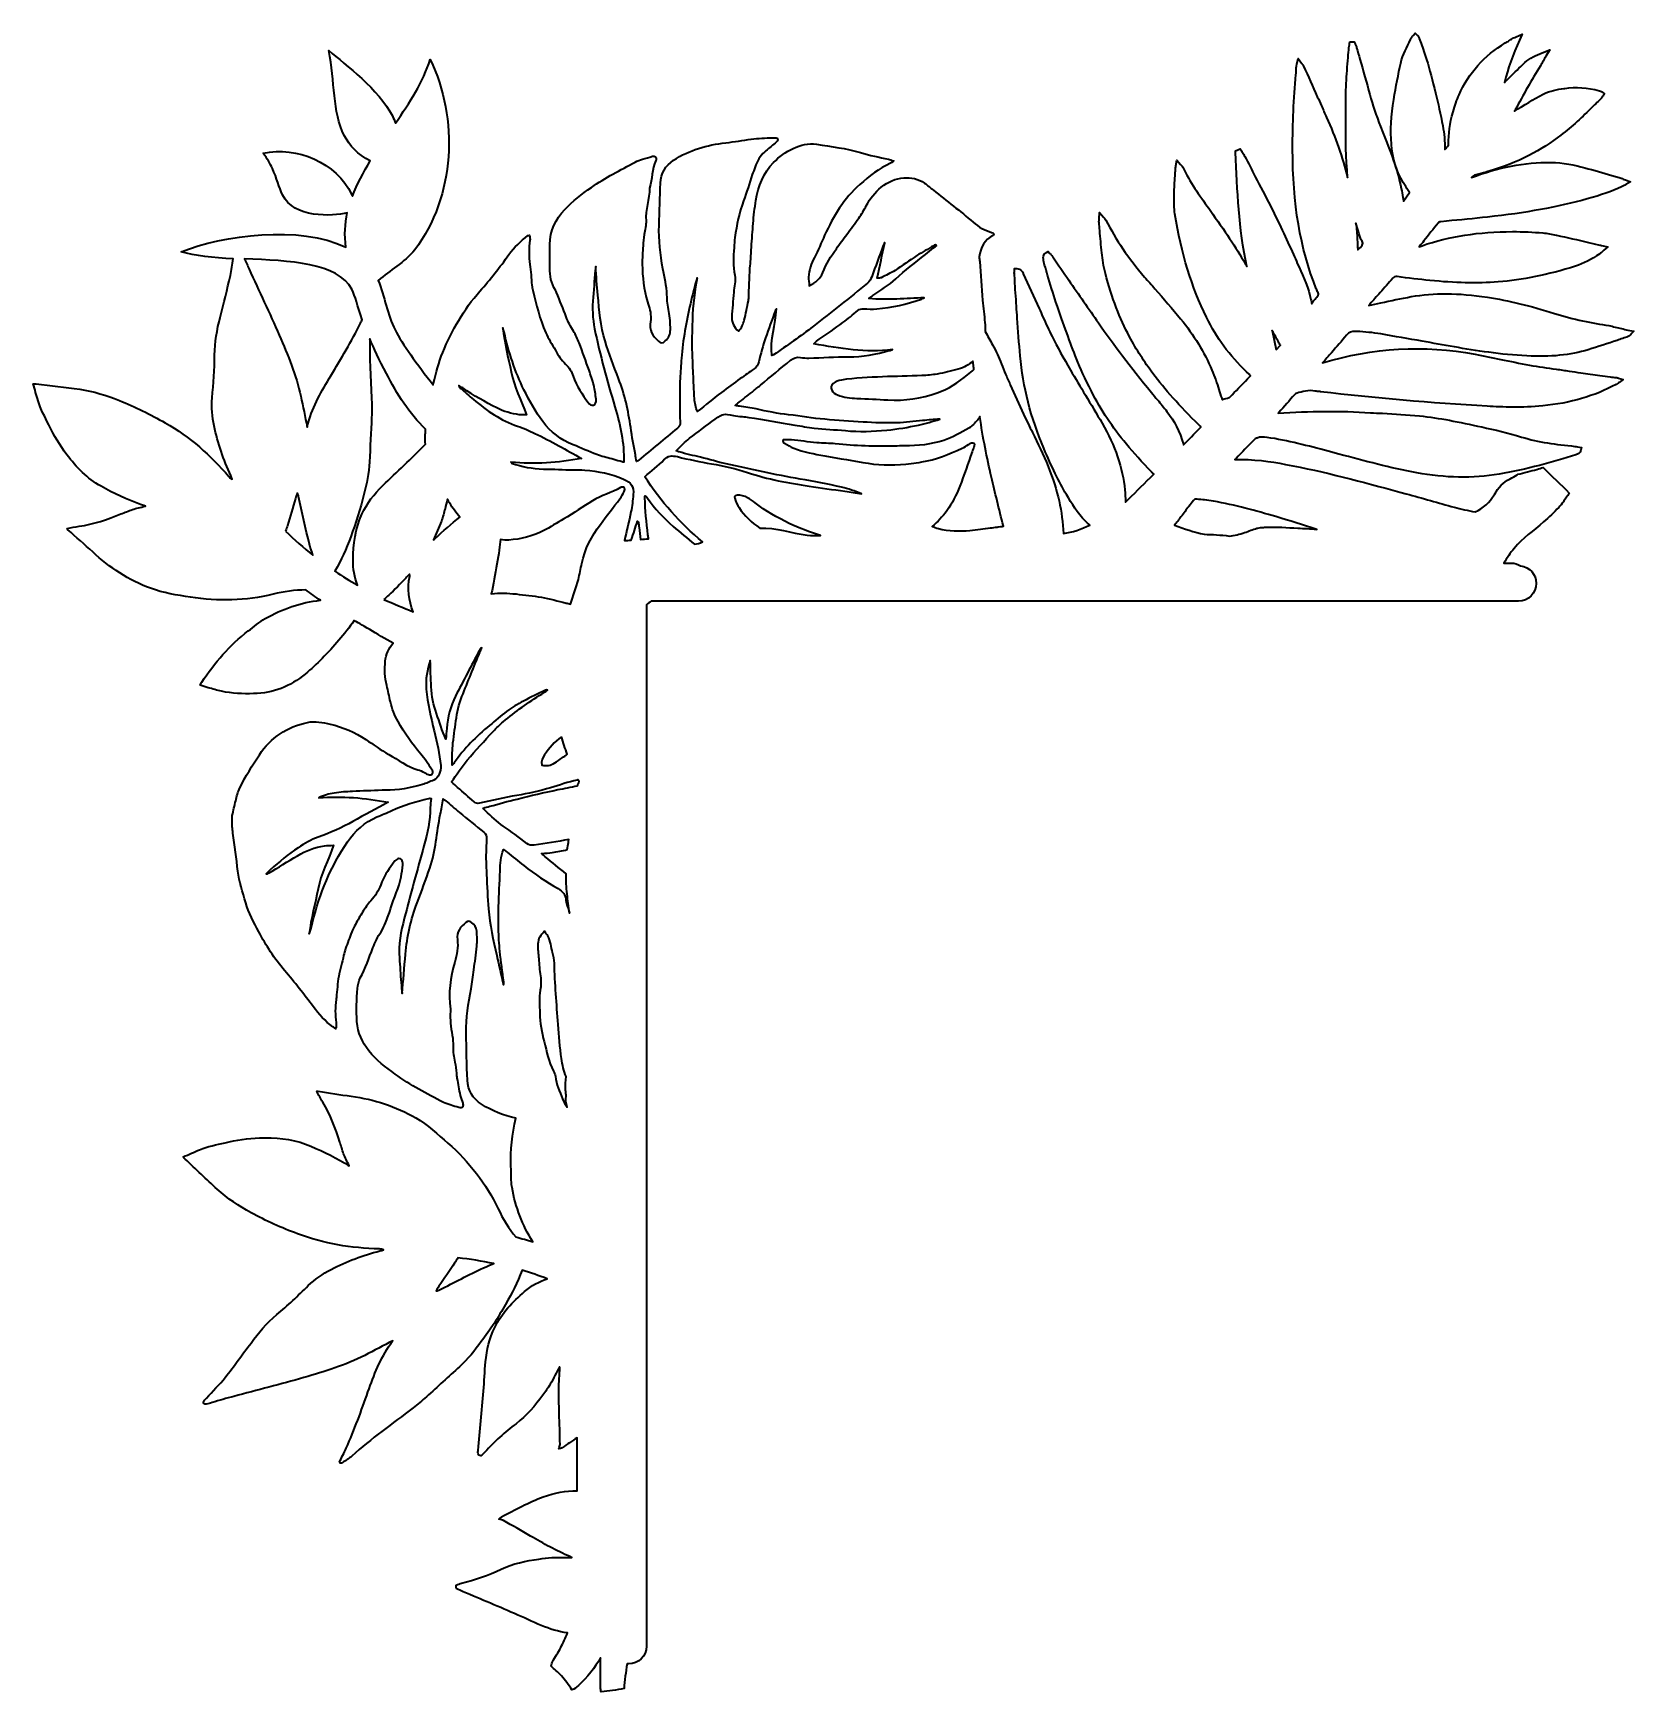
# Model space of a CAD drawing. Header units: millimetres. Extents: x 0 to 265, y 0 to 274.
import ezdxf

# ---------------------------------------------------------------- set-up
doc = ezdxf.new("R2010")
doc.units = ezdxf.units.MM
doc.header["$MEASUREMENT"] = 0
doc.layers.add('Layer 1', color=7, linetype='Continuous', lineweight=0)

msp = doc.modelspace()

# ---------------------------------------------------------------- linework, layer by layer
at = {"layer": 'Layer 1', "color": 18, "lineweight": 35, "true_color": 0x000000}
for points, knots in [([(264.05, 225.35), (263.7, 225.43), (263.38, 225.53), (263.03, 225.6), (262.29, 225.78), (261.62, 225.95), (260.91, 226.1), (258.27, 226.55), (254.99, 227.12), (251.95, 228.11), (247.97, 229.38), (244.33, 230.26), (240.84, 230.79), (235.97, 231.53), (231.99, 231.56), (228.25, 230.89), (226.55, 230.58), (224.86, 230.22), (223.2, 229.87), (222.53, 229.73), (221.9, 229.59), (221.23, 229.45), (221.3, 229.52), (221.33, 229.59), (221.4, 229.66), (221.97, 230.29), (222.53, 230.93), (223.1, 231.56), (223.8, 232.34), (224.51, 233.15), (225.18, 233.93), (225.39, 234.17), (225.57, 234.24), (225.92, 234.21), (227.75, 233.96), (229.59, 233.75), (231.32, 233.57), (235.41, 233.15), (239.11, 233.05), (242.61, 233.33), (246.63, 233.64), (250.82, 234.49), (255.41, 235.94), (256.72, 236.36), (258.02, 237.03), (259.4, 237.98), (259.57, 238.09), (259.71, 238.23), (259.86, 238.37), (259.93, 238.44), (260, 238.51), (260.1, 238.58), (260.1, 238.58), (260.74, 239.11), (260.74, 239.11), (260.74, 239.11), (259.68, 239.36), (259.68, 239.36), (259.57, 239.4), (259.47, 239.4), (259.4, 239.43), (259.4, 239.43), (257.53, 239.85), (257.53, 239.85), (255.76, 240.28), (254, 240.67), (252.24, 241.05), (252.24, 241.05), (252.2, 241.05), (252.2, 241.05), (251.5, 241.19), (250.75, 241.37), (250.01, 241.44), (248.46, 241.55), (246.7, 241.65), (244.97, 241.65), (239.43, 241.62), (234.53, 240.88), (230.05, 239.32), (230.05, 239.32), (229.55, 239.15), (229.55, 239.15), (229.8, 239.47), (230.08, 239.78), (230.33, 240.1), (231.1, 241.09), (231.92, 242.08), (232.69, 243.06), (232.8, 243.21), (232.9, 243.24), (233.12, 243.28), (233.12, 243.28), (234.1, 243.38), (234.1, 243.38), (236.33, 243.59), (238.62, 243.8), (240.84, 244.05), (247.09, 244.72), (252.48, 245.71), (257.35, 247.05), (259.61, 247.69), (261.37, 248.29), (263, 249.03), (263.14, 249.1), (263.28, 249.17), (263.45, 249.27), (263.52, 249.31), (263.63, 249.38), (263.74, 249.45), (263.74, 249.45), (264.51, 249.87), (264.51, 249.87), (264.51, 249.87), (263.67, 250.19), (263.67, 250.19), (263.52, 250.26), (263.42, 250.3), (263.28, 250.33), (263.07, 250.44), (262.85, 250.51), (262.64, 250.58), (262.64, 250.58), (261.41, 250.93), (261.41, 250.93), (259.96, 251.35), (258.44, 251.81), (256.93, 252.2), (255.31, 252.62), (253.33, 253.08), (251.32, 253.08), (246.98, 253.12), (242.57, 252.27), (238.2, 250.58), (238.41, 250.82), (238.62, 250.97), (238.94, 251.04), (239.5, 251.18), (240.07, 251.32), (240.63, 251.5), (240.81, 251.53), (240.98, 251.6), (241.12, 251.64), (243.45, 252.31), (245.67, 253.15), (247.69, 254.21), (249.63, 255.2), (251.46, 256.47), (252.98, 257.6), (254.88, 258.97), (256.58, 260.67), (258.2, 262.26), (258.69, 262.75), (259.19, 263.21), (259.68, 263.7), (259.79, 263.81), (259.86, 263.91), (259.93, 264.02), (259.96, 264.05), (259.96, 264.09), (260, 264.12), (260, 264.12), (260.21, 264.41), (260.21, 264.41), (260.21, 264.41), (259.93, 264.65), (259.93, 264.65), (259.93, 264.65), (259.89, 264.69), (259.89, 264.69), (259.86, 264.72), (259.79, 264.8), (259.68, 264.83), (259.57, 264.87), (259.47, 264.9), (259.36, 264.94), (257.39, 265.47), (255.45, 265.61), (253.61, 265.32), (253.61, 265.32), (253.54, 265.32), (253.54, 265.32), (252.38, 265.15), (251.18, 264.97), (250.08, 264.37), (248.46, 263.49), (246.84, 262.57), (245.32, 261.55), (245.36, 261.62), (245.39, 261.69), (245.43, 261.76), (246.13, 263.03), (246.77, 264.27), (247.47, 265.47), (248.14, 266.66), (248.88, 267.9), (249.59, 269.06), (249.91, 269.59), (250.23, 270.12), (250.51, 270.65), (250.51, 270.65), (251.14, 271.71), (251.14, 271.71), (251.14, 271.71), (249.91, 271.22), (249.91, 271.22), (248.88, 270.79), (247.83, 270.4), (247.01, 269.59), (246.17, 268.78), (245.29, 267.93), (244.47, 267.12), (244.19, 266.84), (243.91, 266.59), (243.66, 266.31), (244.23, 268.64), (245.04, 270.93), (246.13, 273.3), (246.13, 273.3), (246.59, 274.28), (246.59, 274.28), (246.59, 274.28), (245.6, 273.86), (245.6, 273.86), (245.5, 273.83), (245.43, 273.79), (245.36, 273.76), (245.22, 273.69), (245.11, 273.65), (245, 273.58), (244.79, 273.47), (244.58, 273.33), (244.4, 273.19), (244.19, 273.09), (244.02, 272.94), (243.8, 272.84), (240.31, 270.76), (237.74, 267.9), (236.15, 264.27), (235.76, 263.38), (235.44, 262.47), (235.16, 261.48), (234.63, 259.54), (234.39, 257.77), (234.39, 256.08), (234.39, 256.08), (234.39, 256.05), (234.39, 256.05), (234.39, 256.01), (234.39, 255.94), (234.39, 255.91), (234.39, 255.91), (234.35, 255.87), (234.35, 255.87), (234.17, 255.66), (234, 255.41), (233.79, 255.2), (233.82, 256.58), (233.68, 257.88), (233.47, 259.12), (233.08, 261.06), (232.69, 262.85), (232.27, 264.58), (231.77, 266.63), (231.28, 268.43), (230.79, 270.12), (230.5, 271), (230.19, 271.92), (229.87, 272.77), (229.73, 273.12), (229.59, 273.47), (229.48, 273.86), (229.45, 274), (229.34, 274.07), (229.27, 274.11), (229.27, 274.11), (229.23, 274.14), (229.23, 274.14), (229.23, 274.14), (228.92, 274.46), (228.92, 274.46), (228.92, 274.46), (228.64, 274.11), (228.64, 274.11), (228.6, 274.07), (228.56, 274.04), (228.53, 274), (228.42, 273.9), (228.35, 273.79), (228.25, 273.65), (228.25, 273.65), (228.14, 273.4), (228.14, 273.4), (227.51, 272.17), (226.84, 270.9), (226.52, 269.52), (226.1, 267.65), (225.71, 265.68), (225.35, 263.52), (224.9, 260.81), (224.79, 258.37), (224.97, 256.12), (225.14, 253.68), (225.78, 251.64), (226.91, 249.77), (227.19, 249.31), (227.47, 248.88), (227.72, 248.46), (227.79, 248.36), (227.86, 248.21), (227.93, 248.11), (227.93, 248.11), (226.98, 246.66), (226.98, 246.66), (226.94, 246.87), (226.91, 247.09), (226.87, 247.3), (226.8, 247.79), (226.69, 248.29), (226.59, 248.78), (225.95, 251.99), (224.75, 255.06), (223.56, 258.06), (223.56, 258.06), (223.17, 259.01), (223.17, 259.01), (222.43, 260.88), (221.86, 262.61), (221.4, 264.3), (220.87, 266.28), (220.31, 268.25), (219.75, 270.16), (219.57, 270.79), (219.39, 271.43), (219.22, 272.06), (219.18, 272.24), (219.11, 272.38), (219.04, 272.52), (219, 272.59), (218.97, 272.63), (218.97, 272.7), (218.97, 272.7), (218.83, 273.01), (218.83, 273.01), (218.83, 273.01), (218.12, 273.01), (218.12, 273.01), (218.12, 273.01), (218.05, 272.73), (218.05, 272.73), (218.05, 272.66), (218.02, 272.63), (218.02, 272.56), (217.98, 272.42), (217.95, 272.24), (217.95, 272.1), (217.91, 271.53), (217.84, 271), (217.8, 270.44), (217.7, 269.03), (217.56, 267.58), (217.49, 266.14), (217.42, 264.65), (217.42, 263.17), (217.42, 261.73), (217.42, 261.16), (217.42, 260.56), (217.42, 260), (217.38, 257.03), (217.42, 253.86), (217.73, 250.61), (216.89, 253.93), (215.72, 257.25), (214.24, 260.53), (213.96, 261.16), (213.68, 261.8), (213.4, 262.47), (213.18, 262.96), (212.97, 263.45), (212.72, 263.95), (211.98, 265.64), (211.21, 267.34), (210.43, 269.03), (210.36, 269.17), (210.29, 269.28), (210.18, 269.38), (210.15, 269.42), (210.11, 269.45), (210.11, 269.49), (210.11, 269.49), (209.55, 270.3), (209.55, 270.3), (209.55, 270.3), (209.34, 269.35), (209.34, 269.35), (209.23, 268.92), (209.23, 268.5), (209.2, 268.11), (209.2, 267.93), (209.2, 267.79), (209.16, 267.62), (208.81, 263.67), (208.63, 259.54), (208.63, 255.31), (208.63, 246.24), (209.87, 238.87), (212.55, 232.2), (212.58, 232.09), (212.65, 231.99), (212.69, 231.88), (212.8, 231.67), (212.94, 231.39), (212.9, 231.25), (212.87, 231.07), (212.69, 230.86), (212.48, 230.65), (212.37, 230.54), (212.3, 230.43), (212.2, 230.33), (212.02, 230.12), (211.88, 229.91), (211.81, 229.69), (211.77, 229.94), (211.7, 230.19), (211.67, 230.4), (211.28, 232.3), (210.47, 234.07), (209.69, 235.76), (209.69, 235.76), (209.41, 236.4), (209.41, 236.4), (209.2, 236.89), (208.99, 237.35), (208.77, 237.84), (207.57, 240.49), (206.34, 243.24), (204.96, 245.89), (204.12, 247.51), (203.27, 249.13), (202.46, 250.72), (201.89, 251.85), (201.29, 252.98), (200.73, 254.07), (200.62, 254.32), (200.48, 254.53), (200.34, 254.74), (200.27, 254.85), (200.24, 254.92), (200.17, 255.02), (200.17, 255.02), (199.99, 255.31), (199.99, 255.31), (199.99, 255.31), (199.21, 255.02), (199.21, 255.02), (199.21, 255.02), (199.21, 254.71), (199.21, 254.71), (199.46, 248.5), (199.71, 242.11), (201.08, 235.87), (200.98, 236.04), (200.91, 236.18), (200.8, 236.36), (199.25, 239.04), (197.38, 241.83), (194.98, 245.18), (194.98, 245.18), (194.77, 245.5), (194.77, 245.5), (193.22, 247.65), (191.63, 249.87), (190.46, 252.31), (190.39, 252.45), (190.32, 252.52), (190.22, 252.62), (190.18, 252.66), (190.15, 252.69), (190.08, 252.77), (190.08, 252.77), (189.48, 253.44), (189.48, 253.44), (189.48, 253.44), (189.34, 252.55), (189.34, 252.55), (189.34, 252.48), (189.3, 252.41), (189.3, 252.34), (189.27, 252.24), (189.27, 252.13), (189.27, 251.99), (189.23, 251.6), (189.23, 251.25), (189.19, 250.86), (189.12, 249.87), (189.09, 248.85), (189.05, 247.83), (189.05, 247.83), (189.05, 247.51), (189.05, 247.51), (189.02, 246.56), (189.02, 245.53), (189.16, 244.58), (190.25, 238.02), (191.95, 232.41), (194.38, 227.51), (195.26, 225.71), (196.21, 224.16), (197.24, 222.71), (198.37, 221.16), (199.71, 219.78), (201.01, 218.48), (201.01, 218.48), (201.44, 218.05), (201.44, 218.05), (201.51, 217.95), (201.61, 217.88), (201.68, 217.77), (201.68, 217.77), (201.19, 217.28), (201.19, 217.28), (200.2, 216.25), (199.21, 215.26), (198.26, 214.28), (198.23, 214.24), (198.19, 214.24), (198.16, 214.21), (197.77, 214.1), (197.41, 214), (197.03, 213.89), (197.03, 213.89), (196.99, 213.89), (196.99, 213.89), (196.96, 213.96), (196.96, 214.03), (196.92, 214.1), (196.74, 214.56), (196.6, 215.02), (196.46, 215.51), (196.11, 216.57), (195.76, 217.66), (195.3, 218.72), (194.03, 221.72), (192.3, 224.58), (190.11, 227.22), (188.74, 228.88), (187.29, 230.58), (185.88, 232.16), (185.31, 232.83), (184.71, 233.47), (184.15, 234.14), (181.47, 237.24), (179.39, 240.31), (177.76, 243.56), (177.69, 243.66), (177.62, 243.77), (177.52, 243.88), (177.48, 243.91), (177.45, 243.98), (177.38, 244.02), (177.38, 244.02), (176.71, 244.83), (176.71, 244.83), (176.71, 244.83), (176.64, 243.77), (176.64, 243.77), (176.64, 243.66), (176.64, 243.59), (176.64, 243.52), (176.64, 243.38), (176.6, 243.24), (176.64, 243.13), (176.67, 242.71), (176.71, 242.25), (176.74, 241.83), (176.85, 240.63), (176.95, 239.36), (177.09, 238.13), (177.2, 237.1), (177.38, 235.9), (177.69, 234.74), (178.75, 230.68), (180.06, 227.26), (181.68, 224.26), (182.81, 222.11), (184.11, 220.1), (185.53, 218.19), (187.54, 215.51), (189.9, 212.9), (193.18, 209.62), (193.29, 209.51), (193.36, 209.41), (193.46, 209.3), (193.46, 209.3), (193.25, 209.09), (193.25, 209.09), (192.37, 208.17), (191.52, 207.29), (190.61, 206.38), (190.61, 206.41), (190.57, 206.45), (190.57, 206.52), (190.01, 208.56), (189.09, 210.36), (187.85, 211.91), (187.36, 212.55), (186.83, 213.18), (186.3, 213.82), (185.95, 214.24), (185.63, 214.63), (185.28, 215.05), (181.79, 219.36), (179, 222.99), (176.53, 226.55), (174.91, 228.92), (173.25, 231.28), (171.63, 233.61), (170.74, 234.88), (169.86, 236.18), (168.98, 237.45), (168.87, 237.63), (168.73, 237.77), (168.63, 237.91), (168.56, 237.98), (168.52, 238.05), (168.45, 238.09), (168.45, 238.09), (168.24, 238.37), (168.24, 238.37), (168.24, 238.37), (167.92, 238.2), (167.92, 238.2), (167.29, 237.84), (167.39, 237.28), (167.43, 237.1), (167.5, 236.78), (167.53, 236.43), (167.64, 236.11), (167.82, 235.55), (167.96, 234.99), (168.13, 234.46), (168.56, 232.97), (169.02, 231.46), (169.51, 229.98), (170.81, 226.17), (171.84, 223.31), (172.9, 220.63), (173.5, 219.04), (174.27, 217.38), (175.37, 215.26), (176.21, 213.64), (177.09, 212.09), (178.01, 210.71), (179.85, 207.93), (182.1, 205.21), (185.35, 201.86), (185.46, 201.75), (185.56, 201.61), (185.67, 201.51), (185.67, 201.51), (185.14, 200.98), (185.14, 200.98), (183.73, 199.6), (182.35, 198.23), (181.01, 196.89), (181.01, 196.92), (181.01, 196.96), (181.01, 196.99), (180.97, 197.63), (180.94, 198.3), (180.9, 198.93), (180.55, 202.6), (179.32, 206.2), (177.13, 209.97), (176.25, 211.53), (175.3, 213.08), (174.38, 214.59), (173.57, 215.97), (172.72, 217.38), (171.91, 218.76), (170.74, 220.73), (169.76, 222.57), (168.87, 224.3), (168.35, 225.35), (167.85, 226.45), (167.36, 227.51), (167.15, 228), (166.93, 228.46), (166.72, 228.95), (165.84, 230.86), (164.96, 232.76), (164.11, 234.67), (164.11, 234.67), (164.08, 234.74), (164.08, 234.74), (163.94, 235.02), (163.72, 235.51), (163.05, 235.55), (163.05, 235.55), (162.67, 235.55), (162.67, 235.55), (162.67, 235.55), (162.63, 235.16), (162.63, 235.16), (162.63, 235.13), (162.63, 235.06), (162.63, 235.02), (162.63, 234.91), (162.6, 234.81), (162.63, 234.67), (162.63, 234.67), (162.7, 233.68), (162.7, 233.68), (162.77, 232.23), (162.88, 230.79), (162.98, 229.34), (163.02, 228.67), (163.05, 228), (163.12, 227.33), (163.27, 225.28), (163.41, 223.17), (163.58, 221.12), (164.04, 216.01), (165.35, 210.86), (167.5, 205.81), (168.8, 202.78), (169.97, 200.34), (171.24, 198.16), (172.12, 196.67), (173.07, 195.09), (174.38, 193.78), (174.62, 193.53), (174.87, 193.32), (175.12, 193.08), (173.67, 192.48), (172.26, 191.91), (170.74, 191.73), (170.6, 195.26), (169.79, 198.9), (168.24, 202.78), (167.46, 204.72), (166.51, 206.62), (165.63, 208.42), (165.14, 209.41), (164.64, 210.43), (164.15, 211.46), (163.41, 213.04), (162.67, 214.7), (161.96, 216.29), (161.71, 216.89), (161.43, 217.49), (161.18, 218.05), (160.94, 218.62), (160.73, 219.18), (160.48, 219.75), (160.06, 220.8), (159.63, 221.9), (159.03, 222.92), (158.61, 223.63), (158.22, 224.4), (157.83, 225.14), (157.83, 225.64), (157.8, 226.1), (157.76, 226.59), (157.66, 227.82), (157.48, 229.06), (157.37, 230.29), (157.2, 232.41), (157.09, 234.56), (156.92, 236.68), (156.88, 236.93), (156.81, 237.21), (156.84, 237.45), (157.02, 239.01), (157.69, 240.28), (159.14, 241.02), (159.21, 241.05), (159.21, 241.19), (159.24, 241.3), (159.1, 241.37), (159, 241.48), (158.86, 241.51), (157.73, 241.86), (156.74, 242.39), (155.82, 243.21), (153.71, 245.04), (151.45, 246.73), (149.26, 248.5), (148.77, 248.88), (148.31, 249.31), (147.78, 249.66), (146.76, 250.4), (145.56, 250.61), (144.36, 250.54), (142.98, 250.47), (141.71, 249.87), (140.62, 248.99), (139.56, 248.18), (138.78, 247.09), (138.15, 245.92), (137.76, 245.22), (137.37, 244.55), (136.91, 243.88), (136.28, 242.96), (135.61, 242.11), (134.94, 241.19), (134.34, 240.42), (133.77, 239.61), (133.21, 238.8), (132.29, 237.6), (131.55, 236.29), (130.95, 234.88), (130.53, 233.89), (129.79, 233.22), (128.73, 232.66), (128.69, 233.26), (128.59, 233.68), (128.62, 234.14), (128.69, 235.27), (129.01, 236.4), (129.58, 237.35), (130.25, 238.55), (130.67, 239.82), (131.27, 241.05), (132.71, 244.19), (134.44, 247.12), (137.09, 249.45), (138.64, 250.82), (140.23, 252.1), (142.17, 252.94), (142.31, 253.01), (142.45, 253.15), (142.7, 253.33), (142.28, 253.47), (142.06, 253.54), (141.82, 253.61), (140.26, 253.96), (138.71, 254.25), (137.2, 254.71), (134.83, 255.45), (132.36, 255.69), (129.93, 256.08), (128.59, 256.29), (127.28, 255.98), (126.08, 255.41), (124.85, 254.85), (123.75, 254.04), (122.84, 253.08), (121.11, 251.35), (120.3, 249.17), (119.91, 246.8), (119.8, 246.17), (119.7, 245.53), (119.63, 244.9), (119.49, 243.63), (119.38, 242.36), (119.31, 241.09), (119.2, 239.75), (119.13, 238.41), (119.06, 237.07), (119.03, 236.57), (118.96, 236.11), (118.92, 235.62), (118.85, 233.93), (118.78, 232.27), (118.71, 230.58), (118.71, 230.47), (118.67, 230.33), (118.67, 230.22), (118.46, 229.13), (118.25, 228.07), (117.97, 226.98), (117.79, 226.34), (117.55, 225.71), (117.02, 225.18), (116.31, 225.81), (115.89, 226.55), (115.92, 227.47), (115.99, 228.85), (116.13, 230.22), (116.24, 231.63), (116.31, 232.55), (116.59, 233.47), (116.42, 234.42), (116.1, 235.94), (116.17, 237.49), (116.31, 239.01), (116.35, 239.57), (116.35, 240.1), (116.42, 240.67), (116.73, 242.75), (117.16, 244.79), (117.86, 246.73), (118.39, 248.18), (118.82, 249.63), (119.31, 251.07), (119.45, 251.5), (119.63, 251.92), (119.77, 252.34), (120.09, 253.29), (120.58, 254.14), (121.32, 254.81), (121.88, 255.34), (122.48, 255.8), (123.08, 256.26), (123.33, 256.47), (123.68, 256.65), (123.44, 257.1), (123.19, 257.14), (122.94, 257.18), (122.66, 257.18), (121.5, 257.1), (120.3, 257.07), (119.13, 256.93), (117.72, 256.75), (116.35, 256.5), (114.93, 256.33), (111.83, 255.98), (108.9, 255.16), (106.29, 253.44), (104.95, 252.55), (104.18, 251.28), (104.14, 249.66), (104.03, 247.33), (103.96, 245), (103.89, 242.68), (103.82, 240.28), (104.1, 237.88), (104.53, 235.51), (104.77, 234.07), (105.16, 232.66), (105.2, 231.18), (105.23, 230.26), (105.3, 229.34), (105.52, 228.46), (105.73, 227.47), (105.76, 226.45), (105.76, 225.46), (105.76, 224.72), (105.52, 224.05), (104.92, 223.56), (104.46, 223.17), (104.25, 223.13), (103.79, 223.52), (102.83, 224.37), (102.2, 225.39), (102.48, 226.77), (102.52, 226.94), (102.52, 227.08), (102.52, 227.26), (102.59, 228.21), (102.27, 229.09), (101.99, 230.01), (101.39, 232.06), (101.14, 234.14), (101.11, 236.26), (101.11, 237.24), (101.18, 238.27), (101.25, 239.29), (101.28, 239.92), (101.35, 240.52), (101.42, 241.16), (101.53, 241.94), (101.78, 242.68), (101.74, 243.42), (101.6, 245.29), (102.34, 247.01), (102.31, 248.85), (102.8, 250.33), (102.69, 251.95), (103.36, 253.4), (103.4, 253.44), (103.4, 253.51), (103.4, 253.54), (103.47, 254), (103.26, 254.21), (102.8, 254.11), (102.23, 253.93), (101.71, 253.79), (101.14, 253.61), (100.72, 253.47), (100.33, 253.33), (99.94, 253.15), (97.51, 251.81), (95, 250.58), (92.71, 248.96), (91.12, 247.86), (89.61, 246.7), (88.3, 245.29), (86.82, 243.7), (85.87, 241.79), (85.83, 239.54), (85.83, 238.23), (85.83, 236.93), (85.83, 235.66), (85.83, 234.35), (86.01, 233.08), (86.78, 231.95), (86.85, 231.85), (86.92, 231.7), (86.96, 231.56), (87.49, 230.22), (88.05, 228.88), (88.55, 227.54), (88.86, 226.69), (89.29, 225.92), (89.75, 225.18), (90.1, 224.58), (90.42, 223.91), (90.7, 223.24), (91.26, 221.76), (91.79, 220.24), (92.32, 218.72), (92.6, 217.91), (92.89, 217.1), (93.1, 216.25), (93.27, 215.48), (93.38, 214.7), (93.49, 213.92), (93.56, 213.43), (93.34, 213.01), (93.06, 212.94), (92.64, 212.83), (92.39, 213.08), (92.18, 213.36), (91.16, 214.7), (90.28, 216.11), (89.71, 217.73), (89.46, 218.51), (89.01, 219.15), (88.44, 219.71), (87.77, 220.42), (87.21, 221.16), (86.75, 222.04), (86.22, 223.03), (85.58, 223.94), (85.16, 224.93), (84.17, 227.19), (83.61, 229.55), (83.01, 231.95), (82.94, 232.23), (82.9, 232.52), (82.87, 232.8), (82.76, 233.93), (82.73, 235.09), (82.55, 236.22), (82.34, 237.56), (82.34, 238.9), (82.55, 240.21), (82.59, 240.45), (82.51, 240.74), (82.48, 241.05), (82.3, 241.02), (82.23, 241.02), (82.2, 240.98), (81.03, 240.07), (79.94, 239.08), (79.06, 237.84), (77.58, 235.76), (75.99, 233.72), (74.29, 231.81), (71.61, 228.78), (69.64, 225.32), (68.12, 221.65), (67.45, 220.03), (67.06, 218.26), (66.6, 216.57), (66.57, 216.5), (66.57, 216.39), (66.53, 216.32), (63.92, 219.67), (61.42, 223.1), (60.25, 225.39), (58.98, 227.82), (58.53, 230.96), (57.47, 233.54), (59.41, 235.34), (61.77, 236.43), (63.5, 238.65), (70.2, 247.44), (70.77, 260.39), (66.08, 270.09), (64.88, 266.42), (62.65, 262.96), (60.32, 259.57), (60.18, 259.96), (60.01, 260.39), (59.8, 260.77), (57.54, 265.18), (52.11, 269.24), (49.28, 271.57), (50.31, 266.52), (49.88, 261.41), (51.86, 257.53), (52.74, 255.83), (54.05, 254.42), (56.16, 253.33), (55, 251.42), (53.94, 249.48), (53.2, 247.51), (53.16, 247.61), (53.13, 247.72), (53.06, 247.83), (50.62, 253.05), (43.99, 255.83), (38.45, 254.6), (39.12, 253.75), (39.58, 252.91), (39.97, 252.1), (40.71, 250.47), (41.06, 248.99), (41.66, 247.72), (43.5, 243.8), (49.85, 244.16), (52.35, 244.76), (51.96, 242.92), (51.86, 241.05), (52.11, 239.08), (44.56, 242.75), (31.71, 241.09), (24.91, 238.3), (27.13, 237.6), (30.2, 237.31), (33.48, 237.14), (33.37, 236.22), (33.23, 235.27), (33.02, 234.39), (32.53, 232.06), (31.89, 229.8), (31.33, 227.47), (30.83, 225.43), (30.41, 223.34), (30.41, 221.23), (30.41, 218.86), (30.2, 216.5), (30.02, 214.14), (29.88, 212.58), (30.02, 211.03), (30.34, 209.51), (30.94, 206.66), (31.89, 203.94), (33.09, 201.29), (33.16, 201.12), (33.27, 200.91), (33.34, 200.7), (33.09, 200.8), (32.91, 200.98), (32.77, 201.15), (29.74, 204.65), (26.32, 207.72), (22.26, 210.01), (19.79, 211.42), (17.29, 212.69), (14.68, 213.71), (12.56, 214.56), (10.37, 215.26), (8.11, 215.58), (5.71, 215.9), (3.32, 216.18), (0.92, 216.5), (0.78, 216.5), (0.63, 216.5), (0.42, 216.5), (0.71, 215.51), (0.95, 214.59), (1.23, 213.68), (1.66, 212.27), (2.36, 211), (3, 209.69), (3.85, 207.93), (4.83, 206.3), (6, 204.75), (7.58, 202.67), (9.35, 200.8), (11.64, 199.53), (13.72, 198.37), (15.91, 197.34), (18.17, 196.53), (18.38, 196.46), (18.63, 196.36), (18.98, 196.25), (18.13, 196.04), (17.5, 195.9), (16.83, 195.69), (16.19, 195.47), (15.56, 195.19), (14.92, 194.95), (12.7, 194.06), (10.44, 193.25), (8.04, 192.93), (7.37, 192.83), (6.74, 192.69), (6.03, 192.55), (6.1, 192.44), (6.14, 192.37), (6.17, 192.33), (7.55, 191.1), (8.93, 189.9), (10.27, 188.67), (13.09, 186.06), (16.23, 184.01), (19.83, 182.67), (21.94, 181.89), (24.2, 181.54), (26.42, 181.19), (31.01, 180.45), (35.56, 180.59), (40.08, 181.68), (41.87, 182.1), (43.67, 182.39), (45.51, 182.39), (46.28, 181.79), (47.1, 181.22), (47.91, 180.69), (44.66, 180.34), (41.63, 179.28), (38.77, 177.66), (37.78, 177.09), (36.94, 176.28), (35.98, 175.61), (32.84, 173.28), (30.48, 170.32), (28.29, 167.15), (28.19, 166.97), (28.12, 166.79), (28.01, 166.62), (28.5, 166.48), (28.93, 166.33), (29.35, 166.23), (30.09, 166.02), (30.8, 165.77), (31.54, 165.63), (33.3, 165.28), (35.07, 165.17), (36.87, 165.24), (40.08, 165.31), (42.93, 166.41), (45.4, 168.49), (46.35, 169.3), (47.31, 170.18), (48.19, 171.06), (50.09, 173.04), (51.96, 175.05), (53.48, 177.34), (54.33, 176.88), (57.36, 175.05), (59.94, 173.57), (59.2, 172.72), (58.74, 171.73), (58.63, 170.6), (58.49, 169.26), (58.53, 167.92), (58.88, 166.58), (59.09, 165.7), (59.3, 164.82), (59.48, 163.9), (59.73, 162.74), (60.18, 161.64), (60.75, 160.62), (61.84, 158.71), (63.08, 156.92), (64.49, 155.26), (65.16, 154.48), (65.72, 153.6), (66.29, 152.75), (66.46, 152.51), (66.64, 152.19), (66.36, 151.91), (66.11, 151.66), (65.83, 151.84), (65.55, 151.94), (65.4, 152.01), (65.26, 152.12), (65.09, 152.19), (64.73, 152.36), (64.42, 152.58), (64.03, 152.65), (62.23, 153.14), (60.78, 154.31), (59.2, 155.19), (57.89, 155.93), (56.66, 156.84), (55.39, 157.66), (53.59, 158.82), (51.65, 159.74), (49.53, 160.2), (48.3, 160.48), (47.03, 160.76), (45.76, 160.48), (42.4, 159.74), (39.69, 158.01), (37.82, 155.12), (36.65, 153.35), (35.49, 151.59), (34.61, 149.65), (34.29, 148.98), (34.04, 148.27), (33.9, 147.53), (33.73, 146.72), (33.51, 145.91), (33.34, 145.1), (33.34, 145.1), (33.34, 143.23), (33.34, 143.23), (33.37, 142.87), (33.41, 142.52), (33.44, 142.17), (33.76, 140.09), (34.01, 138.01), (34.25, 135.89), (34.47, 134.13), (35.07, 132.4), (35.56, 130.67), (36.05, 128.98), (36.9, 127.42), (37.71, 125.87), (38.91, 123.58), (40.32, 121.43), (42.02, 119.42), (43.64, 117.51), (45.23, 115.5), (46.71, 113.49), (47.66, 112.22), (48.68, 111.09), (49.95, 110.14), (50.06, 110.03), (50.24, 109.96), (50.48, 109.82), (50.48, 110.24), (50.55, 110.53), (50.52, 110.84), (50.34, 112.11), (50.31, 113.38), (50.52, 114.65), (50.55, 114.76), (50.52, 114.9), (50.55, 115.01), (50.66, 116.17), (50.73, 117.33), (50.94, 118.5), (51.15, 119.66), (51.47, 120.79), (51.75, 121.92), (51.86, 122.31), (51.93, 122.73), (52.07, 123.08), (52.39, 124), (52.74, 124.92), (53.09, 125.84), (53.27, 126.26), (53.48, 126.68), (53.69, 127.07), (54.08, 127.78), (54.47, 128.45), (54.89, 129.12), (55.32, 129.75), (55.74, 130.42), (56.23, 130.99), (56.97, 131.76), (57.54, 132.64), (57.89, 133.63), (58.35, 134.9), (59.02, 136.03), (59.83, 137.05), (60.01, 137.27), (60.15, 137.58), (60.36, 137.72), (60.54, 137.87), (60.85, 138.01), (61.07, 137.94), (61.24, 137.9), (61.38, 137.62), (61.49, 137.44), (61.56, 137.3), (61.56, 137.12), (61.56, 136.95), (61.45, 136.28), (61.35, 135.61), (61.24, 134.97), (60.92, 133.1), (60.04, 131.45), (59.51, 129.65), (59.27, 128.87), (58.95, 128.09), (58.67, 127.35), (58.46, 126.86), (58.24, 126.33), (57.93, 125.87), (57.36, 125.02), (56.94, 124.11), (56.59, 123.19), (55.92, 121.53), (55.35, 119.8), (54.5, 118.22), (54.22, 117.69), (54.08, 117.09), (54.05, 116.49), (53.9, 114.65), (53.83, 112.85), (53.94, 111.02), (54.08, 109.15), (54.82, 107.6), (55.92, 106.15), (57.11, 104.6), (58.7, 103.47), (60.29, 102.31), (62.76, 100.47), (65.51, 99.1), (68.23, 97.65), (68.62, 97.44), (69.07, 97.33), (69.5, 97.19), (69.92, 97.05), (70.38, 96.94), (70.8, 96.8), (71.05, 96.73), (71.3, 96.66), (71.44, 96.91), (71.51, 97.05), (71.51, 97.3), (71.44, 97.51), (71.33, 97.93), (71.12, 98.35), (71.01, 98.81), (70.8, 99.77), (70.66, 100.68), (70.48, 101.64), (70.45, 101.92), (70.41, 102.2), (70.38, 102.48), (70.31, 103.08), (70.27, 103.72), (70.13, 104.32), (69.96, 105.16), (69.81, 106.01), (69.85, 106.89), (69.85, 107.53), (69.81, 108.13), (69.71, 108.76), (69.46, 110.07), (69.32, 111.37), (69.39, 112.71), (69.39, 112.82), (69.39, 112.96), (69.39, 113.07), (69.04, 115.71), (69.39, 118.29), (70.13, 120.83), (70.48, 122.06), (70.7, 123.3), (70.56, 124.6), (70.41, 125.84), (71.08, 126.72), (71.97, 127.42), (72.32, 127.71), (72.53, 127.71), (72.88, 127.42), (73.34, 127.04), (73.73, 126.61), (73.77, 125.98), (73.8, 125.13), (73.84, 124.32), (73.77, 123.47), (73.66, 122.17), (73.45, 120.86), (73.27, 119.56), (73.13, 118.5), (72.99, 117.47), (72.81, 116.42), (72.35, 114.02), (71.97, 111.58), (72, 109.15), (72.04, 106.54), (72.11, 103.93), (72.21, 101.32), (72.28, 99.59), (73.1, 98.28), (74.54, 97.33), (76.31, 96.2), (78.25, 95.5), (80.22, 95.04), (79.62, 92.43), (79.27, 89.78), (79.41, 87.03), (79.48, 85.87), (79.37, 84.7), (79.59, 83.57), (80.15, 80.33), (81.28, 77.33), (83.04, 74.61), (82.09, 74.89), (81.17, 75.14), (80.22, 75.39), (79.06, 76.8), (78.1, 78.35), (77.29, 80.05), (75.28, 84.24), (72.5, 87.84), (69, 90.91), (67.31, 92.39), (65.62, 93.94), (63.68, 95.07), (60.36, 97.01), (56.8, 98.14), (52.99, 98.67), (51.19, 98.92), (49.35, 99.24), (47.55, 99.52), (47.48, 99.52), (47.41, 99.52), (47.31, 99.48), (47.62, 98.85), (47.94, 98.25), (48.3, 97.68), (49.57, 95.6), (50.38, 93.34), (51.12, 91.09), (51.33, 90.45), (51.51, 89.78), (51.75, 89.15), (52, 88.51), (52.32, 87.91), (52.67, 87.14), (52.35, 87.35), (52.14, 87.45), (51.93, 87.59), (49.88, 88.83), (47.7, 89.85), (45.47, 90.73), (43, 91.69), (40.43, 91.86), (37.85, 91.79), (35.91, 91.72), (34.01, 91.44), (32.14, 90.98), (30.73, 90.63), (29.28, 90.38), (27.94, 89.82), (27.06, 89.43), (26.18, 89.04), (25.22, 88.65), (25.36, 88.48), (25.44, 88.34), (25.54, 88.27), (27.3, 86.61), (29.03, 84.91), (30.83, 83.29), (32.53, 81.74), (34.47, 80.5), (36.44, 79.41), (38.91, 78.03), (41.49, 76.91), (44.13, 75.92), (48.51, 74.26), (53.02, 73.55), (57.64, 73.41), (57.86, 73.41), (58.1, 73.38), (58.35, 73.27), (58.14, 73.2), (57.96, 73.13), (57.75, 73.1), (54.96, 72.35), (52.25, 71.37), (49.67, 70.03), (48.3, 69.29), (47.03, 68.4), (45.9, 67.35), (44.2, 65.69), (42.51, 64.03), (40.68, 62.55), (39.02, 61.21), (37.71, 59.55), (36.44, 57.86), (35, 55.99), (33.65, 54.01), (32.17, 52.18), (31.22, 50.98), (30.09, 49.88), (29.07, 48.72), (28.93, 48.58), (28.79, 48.47), (28.68, 48.3), (28.61, 48.19), (28.54, 47.98), (28.61, 47.87), (28.68, 47.77), (28.89, 47.7), (29.03, 47.73), (29.35, 47.8), (29.67, 47.91), (29.99, 48.01), (31.19, 48.37), (32.38, 48.72), (33.58, 49.04), (37.46, 50.06), (41.35, 51.05), (45.19, 52.14), (48.61, 53.13), (52.03, 54.19), (55.24, 55.81), (56.8, 56.59), (58.31, 57.43), (59.87, 58.24), (59.73, 58.07), (59.62, 57.86), (59.48, 57.68), (57.78, 55.28), (56.76, 52.53), (55.77, 49.78), (54.68, 46.64), (53.52, 43.5), (52.18, 40.46), (51.82, 39.69), (51.4, 38.91), (51.05, 38.14), (51.19, 37.92), (51.36, 37.92), (51.54, 38.06), (52.07, 38.42), (52.63, 38.74), (53.09, 39.16), (56.3, 42.05), (59.8, 44.52), (63.22, 47.13), (63.99, 47.73), (64.73, 48.33), (65.44, 48.97), (67.27, 50.62), (69.07, 52.28), (70.91, 53.94), (72.28, 55.17), (73.41, 56.62), (74.51, 58.1), (75.99, 60.04), (77.29, 62.12), (78.53, 64.24), (79.59, 66.04), (80.5, 67.91), (81.24, 69.89), (82.66, 69.46), (84.03, 69), (85.41, 68.47), (84.07, 68.02), (82.8, 67.35), (81.67, 66.36), (79.69, 64.66), (77.89, 62.83), (76.73, 60.43), (75.85, 58.63), (75.42, 56.73), (75.21, 54.75), (75.07, 53.13), (75, 51.51), (74.86, 49.88), (74.58, 46.64), (74.26, 43.36), (73.98, 40.11), (73.94, 39.72), (73.84, 39.33), (74.44, 39.19), (74.65, 39.37), (74.89, 39.58), (75.11, 39.83), (76.66, 41.56), (78.42, 43.11), (80.26, 44.52), (81.99, 45.83), (83.4, 47.48), (84.67, 49.25), (85.09, 49.85), (85.55, 50.41), (85.9, 51.05), (86.47, 52), (86.92, 52.99), (87.45, 53.94), (87.45, 53.87), (87.49, 53.73), (87.49, 53.59), (87.28, 51.15), (87.31, 48.68), (87.38, 46.25), (87.45, 44.52), (87.49, 42.83), (87.52, 41.1), (87.52, 40.85), (87.42, 40.64), (87.35, 40.36), (87.52, 40.43), (87.74, 40.43), (87.88, 40.53), (88.69, 41.1), (89.53, 41.66), (90.35, 42.19), (90.35, 39.37), (90.35, 36.3), (90.35, 33.44), (88.48, 33.44), (86.61, 33.09), (84.74, 32.42), (82.34, 31.54), (80.12, 30.27), (77.82, 29.1), (77.68, 29.03), (77.58, 28.86), (77.43, 28.72), (77.72, 28.65), (77.96, 28.65), (78.18, 28.5), (79.66, 27.66), (81.17, 26.81), (82.66, 25.93), (84.77, 24.69), (86.92, 23.5), (89.18, 22.54), (89.29, 22.51), (89.39, 22.4), (89.46, 22.37), (88.37, 22.37), (87.28, 22.4), (86.18, 22.37), (85.44, 22.33), (84.74, 22.23), (84.03, 22.12), (81.88, 21.84), (79.76, 21.38), (77.79, 20.46), (75.67, 19.47), (73.48, 18.7), (71.23, 18.13), (70.91, 18.06), (70.63, 17.92), (70.34, 17.82), (70.2, 17.22), (70.59, 17.11), (70.94, 16.97), (73.94, 15.7), (76.98, 14.43), (79.97, 13.12), (81.46, 12.49), (82.94, 11.78), (84.42, 11.15), (85.83, 10.55), (87.24, 10.12), (88.76, 9.91), (88.44, 9.07), (88.05, 8.26), (87.63, 7.48), (87.21, 6.7), (86.71, 5.93), (86.29, 5.15), (86.22, 5.01), (86.11, 4.69), (86.01, 4.45), (86.61, 3.92), (87.21, 3.42), (87.74, 2.82), (88.37, 2.12), (88.97, 1.31), (89.5, 0.49), (89.89, 0.67), (90.24, 0.88), (90.59, 1.23), (92.07, 2.61), (93.27, 4.13), (94.23, 5.79), (94.23, 5.79), (94.23, 0.92), (94.23, 0.92), (94.23, 0.64), (94.26, 0.42), (94.33, 0.18), (95.6, 0.28), (96.84, 0.49), (98.11, 0.71), (98.21, 2.08), (98.39, 3.42), (98.6, 4.8), (98.71, 4.8), (98.78, 4.8), (98.88, 4.8), (100.51, 4.8), (101.81, 6.1), (101.81, 7.73), (101.81, 7.73), (101.81, 179.92), (101.81, 179.92), (102.06, 180.13), (102.34, 180.34), (102.59, 180.55), (102.59, 180.55), (245.99, 180.55), (245.99, 180.55), (247.61, 180.55), (248.92, 181.86), (248.92, 183.48), (248.92, 185), (247.79, 186.23), (246.31, 186.37), (245.89, 186.65), (245.39, 186.83), (244.72, 186.83), (244.72, 186.83), (243.56, 186.83), (243.56, 186.83), (244.05, 187.68), (244.62, 188.49), (245.25, 189.27), (246.63, 190.96), (248.5, 192.16), (250.12, 193.64), (251, 194.42), (251.85, 195.19), (252.62, 196.04), (252.87, 196.32), (253.15, 196.64), (253.4, 196.96), (253.4, 196.99), (253.96, 197.77), (254.04, 197.91), (254.14, 198.08), (254.25, 198.23), (254.35, 198.4), (253.01, 199.88), (251.46, 201.19), (250.05, 202.64), (249.7, 202.53), (249.38, 202.42), (248.99, 202.32), (247.97, 202.04), (246.91, 201.79), (245.89, 201.51), (245.85, 201.47), (245.82, 201.44), (245.78, 201.44), (245.39, 201.15), (244.97, 200.98), (244.58, 200.77), (243.38, 200.17), (242.68, 199.35), (242.01, 198.19), (241.23, 196.85), (240.14, 195.9), (238.8, 195.3), (237.63, 195.51), (236.47, 195.79), (235.34, 196.07), (234.03, 196.43), (232.73, 196.78), (231.42, 197.17), (230.08, 197.56), (228.74, 197.91), (227.4, 198.3), (227.4, 198.3), (226.34, 198.58), (226.34, 198.58), (220.2, 200.24), (213.85, 201.97), (207.47, 203.16), (205, 203.62), (202.07, 204.08), (199.07, 203.94), (199.07, 203.94), (199.28, 204.15), (199.28, 204.15), (200.24, 205.18), (201.26, 206.2), (202.25, 207.22), (202.35, 207.33), (202.53, 207.4), (202.67, 207.47), (202.67, 207.47), (202.78, 207.5), (202.78, 207.5), (203.31, 207.75), (203.87, 207.68), (204.4, 207.61), (207.82, 207.12), (211.24, 206.2), (214.52, 205.32), (214.52, 205.32), (216.29, 204.86), (216.29, 204.86), (220.49, 203.73), (224.83, 202.57), (229.16, 201.75), (233.82, 200.91), (238.41, 200.8), (242.78, 201.54), (247.33, 202.28), (251.71, 203.59), (255.48, 204.75), (255.48, 204.75), (255.55, 204.79), (255.55, 204.79), (255.76, 204.86), (256.19, 204.96), (256.29, 205.49), (256.29, 205.49), (256.4, 205.95), (256.4, 205.95), (256.4, 205.95), (255.73, 206.06), (255.73, 206.06), (255.59, 206.09), (255.45, 206.09), (255.31, 206.13), (252.13, 206.48), (249.31, 206.8), (246.49, 207.68), (244.3, 208.35), (242.04, 208.88), (239.89, 209.34), (236.11, 210.18), (232.9, 210.82), (229.62, 211.17), (227.58, 211.38), (225.5, 211.49), (223.52, 211.6), (222.85, 211.63), (222.18, 211.67), (221.51, 211.7), (216.57, 212.02), (211.42, 211.98), (206.23, 211.6), (206.23, 211.6), (206.37, 211.74), (206.37, 211.74), (207.22, 212.69), (208.1, 213.71), (208.95, 214.67), (209.06, 214.77), (209.2, 214.88), (209.37, 214.91), (210.18, 215.19), (211.24, 215.51), (212.37, 215.26), (212.58, 215.23), (212.8, 215.19), (212.97, 215.19), (213.08, 215.19), (213.15, 215.19), (213.25, 215.16), (222.21, 214.1), (231.49, 213.32), (240.81, 212.76), (243.31, 212.62), (246.59, 212.48), (249.98, 212.83), (254.56, 213.29), (258.52, 214.42), (262.11, 216.39), (262.22, 216.46), (262.33, 216.53), (262.43, 216.61), (262.47, 216.64), (262.54, 216.68), (262.61, 216.71), (262.61, 216.71), (263.28, 217.17), (263.28, 217.17), (263.28, 217.17), (262.5, 217.42), (262.5, 217.42), (262.43, 217.45), (262.4, 217.45), (262.36, 217.45), (262.25, 217.49), (262.18, 217.52), (262.08, 217.52), (261.76, 217.56), (261.44, 217.59), (261.13, 217.63), (260.56, 217.7), (260, 217.73), (259.43, 217.84), (258.37, 217.98), (257.32, 218.16), (256.26, 218.3), (255.62, 218.4), (254.99, 218.48), (254.35, 218.58), (253.65, 218.69), (252.94, 218.79), (252.2, 218.9), (250.75, 219.11), (249.24, 219.32), (247.79, 219.57), (246.2, 219.85), (244.58, 220.2), (243.03, 220.52), (241.65, 220.8), (240.21, 221.09), (238.8, 221.37), (230.4, 222.96), (221.9, 222.46), (213.57, 219.92), (214.07, 220.49), (214.56, 221.05), (215.05, 221.61), (215.9, 222.6), (216.75, 223.56), (217.56, 224.54), (217.95, 225), (218.44, 225.18), (219, 225.14), (219, 225.14), (219.25, 225.14), (219.25, 225.14), (220.56, 225.04), (221.9, 224.97), (223.2, 224.72), (225.5, 224.33), (227.82, 223.91), (230.05, 223.52), (231.81, 223.2), (233.57, 222.89), (235.37, 222.57), (238.9, 221.97), (243.1, 221.3), (247.33, 221.09), (251.28, 220.87), (254.53, 221.23), (257.49, 222.11), (259.12, 222.6), (260.74, 223.13), (262.29, 223.66), (262.89, 223.87), (263.52, 224.08), (264.12, 224.3), (264.3, 224.37), (264.37, 224.47), (264.44, 224.54), (264.48, 224.58), (264.51, 224.61), (264.55, 224.68), (264.55, 224.68), (265.04, 225.21), (265.04, 225.21), (265.04, 225.21), (264.05, 225.35), (264.05, 225.35)], [0, 0, 0, 0, 1, 1, 1, 2, 2, 2, 3, 3, 3, 4, 4, 4, 5, 5, 5, 6, 6, 6, 7, 7, 7, 8, 8, 8, 9, 9, 9, 10, 10, 10, 11, 11, 11, 12, 12, 12, 13, 13, 13, 14, 14, 14, 15, 15, 15, 16, 16, 16, 17, 17, 17, 18, 18, 18, 19, 19, 19, 20, 20, 20, 21, 21, 21, 22, 22, 22, 23, 23, 23, 24, 24, 24, 25, 25, 25, 26, 26, 26, 27, 27, 27, 28, 28, 28, 29, 29, 29, 30, 30, 30, 31, 31, 31, 32, 32, 32, 33, 33, 33, 34, 34, 34, 35, 35, 35, 36, 36, 36, 37, 37, 37, 38, 38, 38, 39, 39, 39, 40, 40, 40, 41, 41, 41, 42, 42, 42, 43, 43, 43, 44, 44, 44, 45, 45, 45, 46, 46, 46, 47, 47, 47, 48, 48, 48, 49, 49, 49, 50, 50, 50, 51, 51, 51, 52, 52, 52, 53, 53, 53, 54, 54, 54, 55, 55, 55, 56, 56, 56, 57, 57, 57, 58, 58, 58, 59, 59, 59, 60, 60, 60, 61, 61, 61, 62, 62, 62, 63, 63, 63, 64, 64, 64, 65, 65, 65, 66, 66, 66, 67, 67, 67, 68, 68, 68, 69, 69, 69, 70, 70, 70, 71, 71, 71, 72, 72, 72, 73, 73, 73, 74, 74, 74, 75, 75, 75, 76, 76, 76, 77, 77, 77, 78, 78, 78, 79, 79, 79, 80, 80, 80, 81, 81, 81, 82, 82, 82, 83, 83, 83, 84, 84, 84, 85, 85, 85, 86, 86, 86, 87, 87, 87, 88, 88, 88, 89, 89, 89, 90, 90, 90, 91, 91, 91, 92, 92, 92, 93, 93, 93, 94, 94, 94, 95, 95, 95, 96, 96, 96, 97, 97, 97, 98, 98, 98, 99, 99, 99, 100, 100, 100, 101, 101, 101, 102, 102, 102, 103, 103, 103, 104, 104, 104, 105, 105, 105, 106, 106, 106, 107, 107, 107, 108, 108, 108, 109, 109, 109, 110, 110, 110, 111, 111, 111, 112, 112, 112, 113, 113, 113, 114, 114, 114, 115, 115, 115, 116, 116, 116, 117, 117, 117, 118, 118, 118, 119, 119, 119, 120, 120, 120, 121, 121, 121, 122, 122, 122, 123, 123, 123, 124, 124, 124, 125, 125, 125, 126, 126, 126, 127, 127, 127, 128, 128, 128, 129, 129, 129, 130, 130, 130, 131, 131, 131, 132, 132, 132, 133, 133, 133, 134, 134, 134, 135, 135, 135, 136, 136, 136, 137, 137, 137, 138, 138, 138, 139, 139, 139, 140, 140, 140, 141, 141, 141, 142, 142, 142, 143, 143, 143, 144, 144, 144, 145, 145, 145, 146, 146, 146, 147, 147, 147, 148, 148, 148, 149, 149, 149, 150, 150, 150, 151, 151, 151, 152, 152, 152, 153, 153, 153, 154, 154, 154, 155, 155, 155, 156, 156, 156, 157, 157, 157, 158, 158, 158, 159, 159, 159, 160, 160, 160, 161, 161, 161, 162, 162, 162, 163, 163, 163, 164, 164, 164, 165, 165, 165, 166, 166, 166, 167, 167, 167, 168, 168, 168, 169, 169, 169, 170, 170, 170, 171, 171, 171, 172, 172, 172, 173, 173, 173, 174, 174, 174, 175, 175, 175, 176, 176, 176, 177, 177, 177, 178, 178, 178, 179, 179, 179, 180, 180, 180, 181, 181, 181, 182, 182, 182, 183, 183, 183, 184, 184, 184, 185, 185, 185, 186, 186, 186, 187, 187, 187, 188, 188, 188, 189, 189, 189, 190, 190, 190, 191, 191, 191, 192, 192, 192, 193, 193, 193, 194, 194, 194, 195, 195, 195, 196, 196, 196, 197, 197, 197, 198, 198, 198, 199, 199, 199, 200, 200, 200, 201, 201, 201, 202, 202, 202, 203, 203, 203, 204, 204, 204, 205, 205, 205, 206, 206, 206, 207, 207, 207, 208, 208, 208, 209, 209, 209, 210, 210, 210, 211, 211, 211, 212, 212, 212, 213, 213, 213, 214, 214, 214, 215, 215, 215, 216, 216, 216, 217, 217, 217, 218, 218, 218, 219, 219, 219, 220, 220, 220, 221, 221, 221, 222, 222, 222, 223, 223, 223, 224, 224, 224, 225, 225, 225, 226, 226, 226, 227, 227, 227, 228, 228, 228, 229, 229, 229, 230, 230, 230, 231, 231, 231, 232, 232, 232, 233, 233, 233, 234, 234, 234, 235, 235, 235, 236, 236, 236, 237, 237, 237, 238, 238, 238, 239, 239, 239, 240, 240, 240, 241, 241, 241, 242, 242, 242, 243, 243, 243, 244, 244, 244, 245, 245, 245, 246, 246, 246, 247, 247, 247, 248, 248, 248, 249, 249, 249, 250, 250, 250, 251, 251, 251, 252, 252, 252, 253, 253, 253, 254, 254, 254, 255, 255, 255, 256, 256, 256, 257, 257, 257, 258, 258, 258, 259, 259, 259, 260, 260, 260, 261, 261, 261, 262, 262, 262, 263, 263, 263, 264, 264, 264, 265, 265, 265, 266, 266, 266, 267, 267, 267, 268, 268, 268, 269, 269, 269, 270, 270, 270, 271, 271, 271, 272, 272, 272, 273, 273, 273, 274, 274, 274, 275, 275, 275, 276, 276, 276, 277, 277, 277, 278, 278, 278, 279, 279, 279, 280, 280, 280, 281, 281, 281, 282, 282, 282, 283, 283, 283, 284, 284, 284, 285, 285, 285, 286, 286, 286, 287, 287, 287, 288, 288, 288, 289, 289, 289, 290, 290, 290, 291, 291, 291, 292, 292, 292, 293, 293, 293, 294, 294, 294, 295, 295, 295, 296, 296, 296, 297, 297, 297, 298, 298, 298, 299, 299, 299, 300, 300, 300, 301, 301, 301, 302, 302, 302, 303, 303, 303, 304, 304, 304, 305, 305, 305, 306, 306, 306, 307, 307, 307, 308, 308, 308, 309, 309, 309, 310, 310, 310, 311, 311, 311, 312, 312, 312, 313, 313, 313, 314, 314, 314, 315, 315, 315, 316, 316, 316, 317, 317, 317, 318, 318, 318, 319, 319, 319, 320, 320, 320, 321, 321, 321, 322, 322, 322, 323, 323, 323, 324, 324, 324, 325, 325, 325, 326, 326, 326, 327, 327, 327, 328, 328, 328, 329, 329, 329, 330, 330, 330, 331, 331, 331, 332, 332, 332, 333, 333, 333, 334, 334, 334, 335, 335, 335, 336, 336, 336, 337, 337, 337, 338, 338, 338, 339, 339, 339, 340, 340, 340, 341, 341, 341, 342, 342, 342, 343, 343, 343, 344, 344, 344, 345, 345, 345, 346, 346, 346, 347, 347, 347, 348, 348, 348, 349, 349, 349, 350, 350, 350, 351, 351, 351, 352, 352, 352, 353, 353, 353, 354, 354, 354, 355, 355, 355, 356, 356, 356, 357, 357, 357, 358, 358, 358, 359, 359, 359, 360, 360, 360, 361, 361, 361, 362, 362, 362, 363, 363, 363, 364, 364, 364, 365, 365, 365, 366, 366, 366, 367, 367, 367, 368, 368, 368, 369, 369, 369, 370, 370, 370, 371, 371, 371, 372, 372, 372, 373, 373, 373, 374, 374, 374, 375, 375, 375, 376, 376, 376, 377, 377, 377, 378, 378, 378, 379, 379, 379, 380, 380, 380, 381, 381, 381, 382, 382, 382, 383, 383, 383, 384, 384, 384, 385, 385, 385, 386, 386, 386, 387, 387, 387, 388, 388, 388, 389, 389, 389, 390, 390, 390, 391, 391, 391, 392, 392, 392, 393, 393, 393, 394, 394, 394, 395, 395, 395, 396, 396, 396, 397, 397, 397, 398, 398, 398, 399, 399, 399, 400, 400, 400, 401, 401, 401, 402, 402, 402, 403, 403, 403, 404, 404, 404, 405, 405, 405, 406, 406, 406, 407, 407, 407, 408, 408, 408, 409, 409, 409, 410, 410, 410, 411, 411, 411, 412, 412, 412, 413, 413, 413, 414, 414, 414, 415, 415, 415, 416, 416, 416, 417, 417, 417, 418, 418, 418, 419, 419, 419, 420, 420, 420, 421, 421, 421, 422, 422, 422, 423, 423, 423, 424, 424, 424, 425, 425, 425, 426, 426, 426, 427, 427, 427, 428, 428, 428, 429, 429, 429, 430, 430, 430, 431, 431, 431, 432, 432, 432, 433, 433, 433, 434, 434, 434, 435, 435, 435, 436, 436, 436, 437, 437, 437, 438, 438, 438, 439, 439, 439, 440, 440, 440, 441, 441, 441, 442, 442, 442, 443, 443, 443, 444, 444, 444, 445, 445, 445, 446, 446, 446, 447, 447, 447, 448, 448, 448, 449, 449, 449, 450, 450, 450, 451, 451, 451, 452, 452, 452, 453, 453, 453, 454, 454, 454, 455, 455, 455, 456, 456, 456, 457, 457, 457, 458, 458, 458, 459, 459, 459, 460, 460, 460, 461, 461, 461, 462, 462, 462, 463, 463, 463, 464, 464, 464, 465, 465, 465, 466, 466, 466, 467, 467, 467, 468, 468, 468, 469, 469, 469, 470, 470, 470, 471, 471, 471, 472, 472, 472, 473, 473, 473, 474, 474, 474, 475, 475, 475, 476, 476, 476, 477, 477, 477, 478, 478, 478, 479, 479, 479, 480, 480, 480, 481, 481, 481, 482, 482, 482, 483, 483, 483, 484, 484, 484, 485, 485, 485, 486, 486, 486, 487, 487, 487, 488, 488, 488, 489, 489, 489, 490, 490, 490, 491, 491, 491, 492, 492, 492, 493, 493, 493, 494, 494, 494, 495, 495, 495, 496, 496, 496, 497, 497, 497, 498, 498, 498, 499, 499, 499, 500, 500, 500, 501, 501, 501, 502, 502, 502, 503, 503, 503, 504, 504, 504, 505, 505, 505, 506, 506, 506, 507, 507, 507, 508, 508, 508, 509, 509, 509, 510, 510, 510, 511, 511, 511, 512, 512, 512, 513, 513, 513, 514, 514, 514, 515, 515, 515, 516, 516, 516, 517, 517, 517, 518, 518, 518, 519, 519, 519, 520, 520, 520, 521, 521, 521, 522, 522, 522, 523, 523, 523, 524, 524, 524, 525, 525, 525, 526, 526, 526, 527, 527, 527, 528, 528, 528, 529, 529, 529, 530, 530, 530, 531, 531, 531, 532, 532, 532, 533, 533, 533, 534, 534, 534, 535, 535, 535, 536, 536, 536, 537, 537, 537, 538, 538, 538, 539, 539, 539, 540, 540, 540, 541, 541, 541, 542, 542, 542, 543, 543, 543, 544, 544, 544, 545, 545, 545, 546, 546, 546, 547, 547, 547, 548, 548, 548, 549, 549, 549, 550, 550, 550, 551, 551, 551, 552, 552, 552, 553, 553, 553, 554, 554, 554, 555, 555, 555, 556, 556, 556, 557, 557, 557, 558, 558, 558, 559, 559, 559, 560, 560, 560, 561, 561, 561, 562, 562, 562, 563, 563, 563, 564, 564, 564, 565, 565, 565, 566, 566, 566, 567, 567, 567, 568, 568, 568, 569, 569, 569, 570, 570, 570, 571, 571, 571, 572, 572, 572, 573, 573, 573, 574, 574, 574, 575, 575, 575, 576, 576, 576, 577, 577, 577, 578, 578, 578, 579, 579, 579, 580, 580, 580, 581, 581, 581, 582, 582, 582, 583, 583, 583, 584, 584, 584, 585, 585, 585, 586, 586, 586, 587, 587, 587, 588, 588, 588, 589, 589, 589, 590, 590, 590, 591, 591, 591, 592, 592, 592, 593, 593, 593, 594, 594, 594, 595, 595, 595, 596, 596, 596, 597, 597, 597, 598, 598, 598, 599, 599, 599, 600, 600, 600, 601, 601, 601, 602, 602, 602, 603, 603, 603, 604, 604, 604, 605, 605, 605, 606, 606, 606, 607, 607, 607, 608, 608, 608, 609, 609, 609, 610, 610, 610, 611, 611, 611, 612, 612, 612, 613, 613, 613, 614, 614, 614, 615, 615, 615, 616, 616, 616, 617, 617, 617, 618, 618, 618, 619, 619, 619, 620, 620, 620, 621, 621, 621, 622, 622, 622, 623, 623, 623, 624, 624, 624, 625, 625, 625, 626, 626, 626, 627, 627, 627, 628, 628, 628, 629, 629, 629, 630, 630, 630, 631, 631, 631, 632, 632, 632, 633, 633, 633, 634, 634, 634, 635, 635, 635, 636, 636, 636, 637, 637, 637, 638, 638, 638, 639, 639, 639, 640, 640, 640, 641, 641, 641, 642, 642, 642, 643, 643, 643, 644, 644, 644, 645, 645, 645, 646, 646, 646, 647, 647, 647, 648, 648, 648, 649, 649, 649, 650, 650, 650, 651, 651, 651, 652, 652, 652, 653, 653, 653, 654, 654, 654, 655, 655, 655, 656, 656, 656, 657, 657, 657, 658, 658, 658, 659, 659, 659, 660, 660, 660, 661, 661, 661, 662, 662, 662, 663, 663, 663, 664, 664, 664, 665, 665, 665, 666, 666, 666, 667, 667, 667, 668, 668, 668, 669, 669, 669, 670, 670, 670, 671, 671, 671, 672, 672, 672, 673, 673, 673, 674, 674, 674, 675, 675, 675, 676, 676, 676, 677, 677, 677, 678, 678, 678, 679, 679, 679, 680, 680, 680, 680]), ([(219.64, 238.83), (219.57, 238.76), (219.5, 238.69), (219.39, 238.62), (219.36, 239.22), (219.36, 239.78), (219.32, 240.35), (219.29, 241.23), (219.22, 242.11), (219.11, 243.03), (219.36, 242.11), (219.64, 241.26), (219.92, 240.38), (219.92, 240.38), (219.96, 240.31), (219.96, 240.31), (219.96, 240.31), (219.99, 240.28), (219.99, 240.28), (220.38, 239.75), (220.27, 239.4), (219.64, 238.83)], [0, 0, 0, 0, 1, 1, 1, 2, 2, 2, 3, 3, 3, 4, 4, 4, 5, 5, 5, 6, 6, 6, 7, 7, 7, 7]), ([(109.75, 189.94), (108.55, 190.92), (107.39, 191.88), (106.22, 192.9), (104.63, 194.31), (103.19, 195.83), (101.99, 197.59), (101.92, 197.7), (101.85, 197.8), (101.78, 197.87), (101.74, 197.91), (101.71, 197.91), (101.6, 197.94), (101.56, 197.84), (101.56, 197.7), (101.56, 197.63), (101.6, 195.58), (101.81, 193.57), (102.06, 191.52), (102.09, 191.31), (102.13, 191.06), (102.16, 190.85), (101.71, 190.82), (101.28, 190.78), (100.82, 190.75), (100.72, 191.38), (100.65, 192.02), (100.58, 192.69), (100.58, 192.86), (100.54, 193), (100.54, 193.18), (100.51, 193.39), (100.47, 193.57), (100.33, 193.78), (100.15, 193.25), (99.98, 192.76), (99.84, 192.23), (99.66, 191.7), (99.48, 191.17), (99.31, 190.64), (98.92, 190.61), (98.53, 190.57), (98.18, 190.54), (98.53, 192.12), (98.92, 193.71), (99.24, 195.3), (99.45, 196.25), (99.55, 197.2), (99.62, 198.16), (99.77, 199.5), (99.27, 200.17), (98.04, 200.73), (95.99, 201.65), (93.84, 202), (91.62, 202.21), (90.98, 202.25), (90.38, 202.21), (89.75, 202.25), (88.09, 202.28), (86.43, 202.35), (84.77, 202.39), (82.97, 202.46), (81.21, 202.71), (79.52, 203.38), (79.48, 203.38), (79.48, 203.41), (79.41, 203.52), (83.36, 203.09), (87.17, 203.45), (91.09, 204.12), (89.78, 204.86), (88.55, 205.56), (87.31, 206.23), (86.01, 206.94), (84.7, 207.65), (83.36, 208.28), (82.44, 208.74), (81.49, 209.13), (80.5, 209.48), (77.75, 210.43), (75.42, 212.02), (73.2, 213.89), (72.5, 214.49), (71.83, 215.09), (71.12, 215.69), (70.98, 215.79), (70.87, 215.97), (70.8, 216.18), (71.01, 216.04), (71.23, 215.94), (71.44, 215.79), (73.24, 214.52), (75.14, 213.5), (77.08, 212.48), (78.25, 211.88), (79.48, 211.56), (80.79, 211.35), (81.14, 211.28), (81.49, 211.35), (81.99, 211.35), (81.1, 213.78), (79.94, 216.01), (79.45, 218.44), (78.95, 220.84), (78.32, 223.24), (78.07, 225.71), (78.14, 225.46), (78.21, 225.25), (78.28, 225), (79.06, 221.72), (80.05, 218.51), (81.56, 215.48), (82.48, 213.64), (83.47, 211.88), (84.7, 210.22), (85.97, 208.46), (87.67, 207.22), (89.68, 206.41), (90.98, 205.88), (92.29, 205.28), (93.59, 204.79), (94.4, 204.47), (95.25, 204.29), (96.06, 204.05), (96.52, 203.91), (96.98, 203.8), (97.44, 203.66), (97.65, 203.59), (97.9, 203.55), (98.07, 203.52), (98.14, 206.73), (97.47, 209.73), (96.59, 212.69), (95.32, 216.96), (94.12, 221.23), (93.24, 225.57), (92.89, 227.29), (92.82, 229.02), (92.99, 230.79), (93.13, 232.48), (93.24, 234.17), (93.42, 235.87), (93.52, 234.28), (93.59, 232.73), (93.77, 231.14), (94.02, 228.6), (94.19, 226.02), (94.97, 223.56), (95.64, 221.47), (96.41, 219.43), (97.19, 217.38), (98.21, 214.74), (98.81, 212.02), (99.2, 209.23), (99.41, 207.75), (99.69, 206.27), (99.98, 204.75), (100.05, 204.4), (100.08, 204.05), (100.15, 203.62), (100.29, 203.69), (100.44, 203.76), (100.54, 203.84), (102.66, 205.6), (104.77, 207.36), (106.93, 209.13), (107.28, 209.41), (107.42, 209.69), (107.39, 210.22), (107.28, 212.02), (107.31, 213.82), (107.31, 215.62), (107.31, 216.75), (107.42, 217.88), (107.49, 219), (107.53, 219.57), (107.56, 220.13), (107.6, 220.7), (107.84, 223.73), (108.37, 226.73), (109.08, 229.73), (109.43, 231.14), (109.75, 232.59), (110.17, 234), (110.17, 233.82), (110.17, 233.64), (110.14, 233.47), (109.71, 231.03), (109.47, 228.56), (109.43, 226.1), (109.43, 224.97), (109.33, 223.84), (109.36, 222.71), (109.4, 221.83), (109.43, 220.94), (109.47, 220.06), (109.5, 218.79), (109.57, 217.52), (109.64, 216.22), (109.68, 215.48), (109.71, 214.74), (109.75, 214), (109.78, 213.29), (110, 212.58), (110.21, 211.88), (111.58, 212.97), (112.85, 214.07), (114.19, 215.05), (115.22, 215.83), (116.28, 216.57), (117.33, 217.35), (118.07, 217.88), (118.82, 218.4), (119.59, 218.93), (120.05, 219.25), (120.23, 219.6), (120.37, 220.13), (120.69, 221.47), (121.07, 222.78), (121.5, 224.08), (121.99, 225.57), (122.55, 227.01), (123.08, 228.49), (123.12, 228.64), (123.19, 228.74), (123.3, 228.85), (123.15, 226.27), (122.24, 223.8), (122.52, 221.16), (122.66, 221.19), (122.77, 221.23), (122.84, 221.26), (125.02, 222.81), (127.25, 224.33), (129.4, 225.99), (132.43, 228.32), (135.4, 230.72), (138.36, 233.12), (138.71, 233.4), (138.89, 233.75), (139.06, 234.17), (139.66, 235.9), (140.33, 237.63), (140.97, 239.36), (141.04, 239.5), (141.11, 239.64), (141.18, 239.82), (141.18, 239.82), (141.22, 239.78), (141.22, 239.78), (140.79, 237.88), (140.41, 235.97), (139.95, 233.93), (140.26, 233.96), (140.44, 233.96), (140.62, 234.03), (141.39, 234.42), (142.17, 234.77), (142.91, 235.23), (144.11, 236.01), (145.27, 236.86), (146.51, 237.67), (147.43, 238.27), (148.38, 238.76), (149.3, 239.32), (149.4, 239.4), (149.51, 239.43), (149.61, 239.47), (149.65, 239.4), (149.72, 239.36), (149.75, 239.29), (149.58, 239.18), (149.4, 239.08), (149.26, 238.94), (148.8, 238.58), (148.38, 238.2), (147.92, 237.84), (146.23, 236.57), (144.6, 235.27), (143.02, 233.82), (141.89, 232.76), (140.51, 231.99), (139.24, 231.07), (139.06, 230.93), (138.89, 230.79), (138.57, 230.58), (141.71, 230.29), (144.71, 230.58), (147.74, 230.72), (147.6, 230.65), (147.46, 230.58), (147.28, 230.5), (144.89, 229.59), (142.38, 229.13), (139.88, 228.85), (139.17, 228.78), (138.43, 228.85), (137.72, 228.88), (137.34, 228.92), (137.02, 228.85), (136.74, 228.6), (135.93, 227.93), (135.11, 227.22), (134.27, 226.59), (133, 225.64), (131.69, 224.75), (130.39, 223.84), (130.07, 223.63), (129.79, 223.41), (129.5, 223.1), (133.81, 222.29), (138.11, 221.58), (142.49, 222.14), (142.31, 222.07), (142.13, 222), (141.96, 221.97), (139.77, 221.33), (137.55, 220.94), (135.22, 220.94), (133.03, 220.94), (130.85, 220.8), (128.66, 220.73), (128.2, 220.73), (127.74, 220.77), (127.28, 220.84), (126.65, 220.94), (126.12, 220.77), (125.62, 220.38), (123.97, 219), (122.31, 217.63), (120.65, 216.25), (120.19, 215.86), (119.73, 215.51), (119.27, 215.12), (118.5, 214.49), (117.69, 213.89), (116.91, 213.25), (116.8, 213.15), (116.66, 213.04), (116.49, 212.87), (116.8, 212.83), (116.98, 212.8), (117.19, 212.76), (118.11, 212.62), (119.06, 212.55), (119.94, 212.34), (121.71, 211.91), (123.51, 211.56), (125.31, 211.35), (127.32, 211.14), (129.29, 210.78), (131.3, 210.61), (133.39, 210.4), (135.5, 210.26), (137.62, 210.15), (139.49, 210.04), (141.36, 209.97), (143.23, 210.01), (144.64, 210.04), (146.05, 210.26), (147.46, 210.4), (148.41, 210.5), (149.33, 210.61), (150.32, 210.61), (149.15, 210.29), (147.99, 209.9), (146.79, 209.66), (145.06, 209.3), (143.3, 208.99), (141.53, 208.81), (139.28, 208.6), (136.98, 208.53), (134.69, 208.74), (132.96, 208.88), (131.23, 208.99), (129.54, 209.16), (128.48, 209.27), (127.42, 209.48), (126.33, 209.66), (123.79, 210.08), (121.28, 210.5), (118.74, 210.93), (118.36, 211), (117.97, 211), (117.62, 211.07), (117.16, 211.1), (116.66, 211.14), (116.2, 211.24), (114.55, 211.56), (114.55, 211.6), (113.17, 210.61), (111.76, 209.59), (110.35, 208.56), (108.94, 207.47), (108.16, 206.87), (107.49, 206.16), (106.72, 205.42), (106.96, 205.32), (107.07, 205.25), (107.21, 205.21), (108.41, 204.89), (109.57, 204.61), (110.77, 204.33), (112.18, 203.98), (113.59, 203.55), (115.01, 203.24), (119.06, 202.35), (123.12, 201.44), (127.21, 200.73), (129.5, 200.34), (131.8, 199.88), (134.06, 199.39), (135.18, 199.14), (136.28, 198.72), (137.37, 198.26), (136.45, 198.4), (135.54, 198.58), (134.62, 198.72), (132.64, 199), (130.67, 199.25), (128.69, 199.57), (125.24, 200.06), (121.85, 200.7), (118.53, 201.82), (116.59, 202.46), (114.62, 202.92), (112.57, 203.24), (110.67, 203.55), (108.8, 203.98), (106.93, 204.43), (106.04, 204.65), (105.37, 204.61), (104.7, 203.91), (103.75, 202.92), (102.62, 202.07), (101.53, 201.12), (104.21, 196.99), (107.39, 193.39), (111.09, 190.32), (110.63, 190.08), (110.17, 190.01), (109.75, 189.94)], [0, 0, 0, 0, 1, 1, 1, 2, 2, 2, 3, 3, 3, 4, 4, 4, 5, 5, 5, 6, 6, 6, 7, 7, 7, 8, 8, 8, 9, 9, 9, 10, 10, 10, 11, 11, 11, 12, 12, 12, 13, 13, 13, 14, 14, 14, 15, 15, 15, 16, 16, 16, 17, 17, 17, 18, 18, 18, 19, 19, 19, 20, 20, 20, 21, 21, 21, 22, 22, 22, 23, 23, 23, 24, 24, 24, 25, 25, 25, 26, 26, 26, 27, 27, 27, 28, 28, 28, 29, 29, 29, 30, 30, 30, 31, 31, 31, 32, 32, 32, 33, 33, 33, 34, 34, 34, 35, 35, 35, 36, 36, 36, 37, 37, 37, 38, 38, 38, 39, 39, 39, 40, 40, 40, 41, 41, 41, 42, 42, 42, 43, 43, 43, 44, 44, 44, 45, 45, 45, 46, 46, 46, 47, 47, 47, 48, 48, 48, 49, 49, 49, 50, 50, 50, 51, 51, 51, 52, 52, 52, 53, 53, 53, 54, 54, 54, 55, 55, 55, 56, 56, 56, 57, 57, 57, 58, 58, 58, 59, 59, 59, 60, 60, 60, 61, 61, 61, 62, 62, 62, 63, 63, 63, 64, 64, 64, 65, 65, 65, 66, 66, 66, 67, 67, 67, 68, 68, 68, 69, 69, 69, 70, 70, 70, 71, 71, 71, 72, 72, 72, 73, 73, 73, 74, 74, 74, 75, 75, 75, 76, 76, 76, 77, 77, 77, 78, 78, 78, 79, 79, 79, 80, 80, 80, 81, 81, 81, 82, 82, 82, 83, 83, 83, 84, 84, 84, 85, 85, 85, 86, 86, 86, 87, 87, 87, 88, 88, 88, 89, 89, 89, 90, 90, 90, 91, 91, 91, 92, 92, 92, 93, 93, 93, 94, 94, 94, 95, 95, 95, 96, 96, 96, 97, 97, 97, 98, 98, 98, 99, 99, 99, 100, 100, 100, 101, 101, 101, 102, 102, 102, 103, 103, 103, 104, 104, 104, 105, 105, 105, 106, 106, 106, 107, 107, 107, 108, 108, 108, 109, 109, 109, 110, 110, 110, 111, 111, 111, 112, 112, 112, 113, 113, 113, 114, 114, 114, 115, 115, 115, 116, 116, 116, 117, 117, 117, 118, 118, 118, 119, 119, 119, 120, 120, 120, 121, 121, 121, 122, 122, 122, 123, 123, 123, 124, 124, 124, 125, 125, 125, 126, 126, 126, 127, 127, 127, 128, 128, 128, 129, 129, 129, 130, 130, 130, 131, 131, 131, 132, 132, 132, 133, 133, 133, 134, 134, 134, 135, 135, 135, 136, 136, 136, 137, 137, 137, 138, 138, 138, 139, 139, 139, 140, 140, 140, 141, 141, 141, 142, 142, 142, 143, 143, 143, 144, 144, 144, 145, 145, 145, 146, 146, 146, 147, 147, 147, 147]), ([(45.9, 209.97), (45.83, 209.76), (45.76, 209.51), (45.72, 209.3), (45.37, 211.03), (45.05, 212.72), (44.66, 214.42), (43.89, 217.91), (42.55, 221.23), (41.1, 224.51), (39.51, 228.18), (37.78, 231.77), (36.12, 235.44), (35.88, 236.01), (35.6, 236.61), (35.35, 237.17), (42.79, 236.82), (50.84, 236.5), (53.09, 232.13), (53.73, 230.86), (53.94, 229.59), (54.82, 227.08), (54.72, 226.91), (54.65, 226.69), (54.54, 226.52), (53.06, 223.52), (51.33, 220.66), (49.64, 217.8), (48.15, 215.34), (46.67, 212.83), (45.9, 209.97)], [0, 0, 0, 0, 1, 1, 1, 2, 2, 2, 3, 3, 3, 4, 4, 4, 5, 5, 5, 6, 6, 6, 7, 7, 7, 8, 8, 8, 9, 9, 9, 10, 10, 10, 10]), ([(205.92, 222.11), (205.92, 222.11), (205.25, 225.32), (205.25, 225.32), (205.25, 225.28), (205.28, 225.28), (205.28, 225.25), (205.6, 224.61), (205.95, 224.05), (206.3, 223.41), (206.41, 223.24), (206.52, 223.06), (206.62, 222.85), (206.62, 222.85), (205.92, 222.11), (205.92, 222.11)], [0, 0, 0, 0, 1, 1, 1, 2, 2, 2, 3, 3, 3, 4, 4, 4, 5, 5, 5, 5]), ([(61.74, 203.02), (60.57, 201.89), (59.37, 200.8), (58.21, 199.67), (56.8, 198.26), (55.6, 196.71), (54.75, 194.91), (53.66, 192.51), (53.34, 189.97), (53.3, 187.36), (53.27, 185.88), (53.55, 184.47), (54.05, 183.16), (52.78, 183.9), (51.54, 184.64), (50.31, 185.49), (51.33, 187.33), (52.21, 189.19), (52.92, 191.17), (53.76, 193.46), (54.5, 195.79), (55.1, 198.16), (55.53, 199.92), (55.95, 201.72), (56.02, 203.55), (56.13, 206.02), (56.27, 208.49), (56.37, 210.96), (56.41, 211.91), (56.41, 212.9), (56.37, 213.85), (56.23, 217.21), (56.02, 220.59), (56.06, 223.94), (56.73, 222.39), (57.61, 220.49), (58.81, 218.19), (60.57, 214.77), (62.65, 211.53), (65.3, 208.99), (65.23, 208.17), (65.19, 207.36), (65.26, 206.52), (64.1, 205.32), (62.94, 204.15), (61.74, 203.02)], [0, 0, 0, 0, 1, 1, 1, 2, 2, 2, 3, 3, 3, 4, 4, 4, 5, 5, 5, 6, 6, 6, 7, 7, 7, 8, 8, 8, 9, 9, 9, 10, 10, 10, 11, 11, 11, 12, 12, 12, 13, 13, 13, 14, 14, 14, 15, 15, 15, 15]), ([(153.35, 218.9), (154.31, 219.18), (155.15, 219.64), (155.79, 220.24), (155.82, 219.96), (155.86, 219.64), (155.89, 219.36), (155.93, 219.18), (155.93, 219), (155.96, 218.83), (155.61, 218.55), (155.26, 218.26), (154.9, 217.98), (153.39, 216.75), (151.77, 215.62), (149.86, 214.98), (147.21, 214.07), (144.53, 213.64), (141.71, 213.82), (140.02, 213.92), (138.32, 213.96), (136.6, 214.07), (135.54, 214.14), (134.44, 214.21), (133.42, 214.63), (133, 214.81), (132.68, 215.05), (132.47, 215.44), (132.22, 215.9), (132.29, 216.18), (132.68, 216.53), (133.07, 216.89), (133.56, 217.03), (134.06, 217.1), (136.31, 217.45), (138.57, 217.52), (140.86, 217.63), (143.02, 217.73), (145.2, 217.73), (147.36, 217.84), (148.2, 217.88), (149.05, 217.95), (149.86, 218.09), (151.02, 218.3), (152.19, 218.58), (153.35, 218.9)], [0, 0, 0, 0, 1, 1, 1, 2, 2, 2, 3, 3, 3, 4, 4, 4, 5, 5, 5, 6, 6, 6, 7, 7, 7, 8, 8, 8, 9, 9, 9, 10, 10, 10, 11, 11, 11, 12, 12, 12, 13, 13, 13, 14, 14, 14, 15, 15, 15, 15]), ([(159.77, 192.79), (159.42, 192.76), (159.07, 192.69), (158.71, 192.65), (157.59, 192.51), (156.46, 192.33), (155.29, 192.23), (153.6, 192.09), (151.73, 192.12), (150.07, 192.55), (149.72, 192.65), (149.37, 192.76), (149.05, 192.9), (149.93, 193.64), (150.74, 194.49), (151.45, 195.47), (152.36, 196.71), (153.03, 198.08), (153.6, 199.53), (154.34, 201.4), (154.98, 203.31), (155.65, 205.21), (155.75, 205.56), (155.89, 205.88), (156, 206.23), (156.1, 206.59), (155.89, 206.8), (155.54, 206.69), (155.36, 206.66), (155.19, 206.52), (155.05, 206.45), (154.69, 206.23), (154.38, 205.99), (153.99, 205.81), (151.84, 204.82), (149.68, 203.94), (147.32, 203.55), (146.72, 203.45), (146.12, 203.38), (145.56, 203.31), (143.19, 202.99), (140.83, 202.95), (138.47, 203.34), (136.07, 203.73), (133.7, 204.12), (131.3, 204.58), (129.58, 204.89), (127.81, 205.18), (126.15, 205.85), (125.62, 206.06), (125.13, 206.38), (124.64, 206.66), (124.46, 206.76), (124.25, 206.9), (124.42, 207.22), (124.85, 207.22), (125.31, 207.26), (125.77, 207.22), (127.18, 207.08), (128.59, 206.87), (129.96, 206.73), (130.99, 206.62), (132.04, 206.66), (133.03, 206.55), (136.31, 206.2), (139.59, 206.13), (142.87, 206.16), (143.4, 206.16), (143.93, 206.27), (144.46, 206.23), (146.68, 206.16), (148.87, 206.48), (150.99, 207.12), (152.47, 207.57), (153.74, 208.42), (155.12, 209.13), (155.33, 209.23), (155.47, 209.44), (155.68, 209.59), (156.17, 210.04), (156.6, 210.54), (156.92, 211.07), (157.44, 207.57), (158.08, 204.26), (158.86, 201.01), (159.42, 198.54), (160.09, 195.79), (160.83, 192.93), (160.8, 192.93), (160.76, 192.93), (160.73, 192.93), (160.94, 192.93), (159.84, 192.79), (159.77, 192.79)], [0, 0, 0, 0, 1, 1, 1, 2, 2, 2, 3, 3, 3, 4, 4, 4, 5, 5, 5, 6, 6, 6, 7, 7, 7, 8, 8, 8, 9, 9, 9, 10, 10, 10, 11, 11, 11, 12, 12, 12, 13, 13, 13, 14, 14, 14, 15, 15, 15, 16, 16, 16, 17, 17, 17, 18, 18, 18, 19, 19, 19, 20, 20, 20, 21, 21, 21, 22, 22, 22, 23, 23, 23, 24, 24, 24, 25, 25, 25, 26, 26, 26, 27, 27, 27, 28, 28, 28, 29, 29, 29, 30, 30, 30, 31, 31, 31, 31]), ([(42.16, 192.12), (42.26, 192.44), (42.37, 192.76), (42.47, 193.04), (42.93, 194.52), (43.32, 196), (43.78, 197.52), (43.85, 197.8), (43.96, 198.08), (44.06, 198.37), (44.24, 198.19), (44.27, 198.01), (44.31, 197.84), (44.91, 195.19), (45.44, 192.55), (46.11, 189.94), (46.28, 189.34), (46.46, 188.74), (46.67, 188.14), (45.09, 189.37), (43.6, 190.71), (42.16, 192.12)], [0, 0, 0, 0, 1, 1, 1, 2, 2, 2, 3, 3, 3, 4, 4, 4, 5, 5, 5, 6, 6, 6, 7, 7, 7, 7]), ([(94.19, 193.22), (92.78, 191.28), (91.58, 189.19), (91.12, 186.76), (90.95, 185.88), (90.73, 185), (90.59, 184.11), (90.13, 182.74), (89.71, 181.4), (89.25, 180.02), (89.01, 180.09), (88.76, 180.16), (88.51, 180.23), (87.17, 180.55), (85.83, 180.94), (84.45, 181.19), (83.08, 181.43), (81.67, 181.57), (80.26, 181.72), (78.88, 181.86), (77.54, 181.93), (76.16, 181.75), (76.8, 184.71), (77.51, 188.91), (77.68, 190.71), (78.14, 190.64), (78.6, 190.64), (79.06, 190.64), (81.03, 190.78), (82.94, 191.28), (84.74, 192.16), (85.9, 192.76), (87.03, 193.5), (88.16, 194.13), (89.78, 195.05), (91.3, 196.18), (92.89, 197.13), (94.37, 198.01), (96.03, 198.47), (97.51, 199.32), (97.68, 199.43), (98.04, 199.43), (98.14, 199.32), (98.25, 199.21), (98.25, 198.86), (98.14, 198.68), (97.93, 198.26), (97.68, 197.84), (97.4, 197.45), (96.34, 196.04), (95.25, 194.66), (94.19, 193.22)], [0, 0, 0, 0, 1, 1, 1, 2, 2, 2, 3, 3, 3, 4, 4, 4, 5, 5, 5, 6, 6, 6, 7, 7, 7, 8, 8, 8, 9, 9, 9, 10, 10, 10, 11, 11, 11, 12, 12, 12, 13, 13, 13, 14, 14, 14, 15, 15, 15, 16, 16, 16, 17, 17, 17, 17]), ([(128.38, 191.45), (125.69, 191.77), (123.3, 192.79), (120.54, 192.62), (119.2, 193.53), (118.04, 194.63), (117.12, 196), (116.8, 196.46), (116.59, 197.03), (116.42, 197.56), (116.28, 197.91), (116.42, 198.01), (116.8, 198.05), (117.44, 198.08), (118, 197.94), (118.53, 197.63), (118.96, 197.38), (119.38, 197.1), (119.8, 196.78), (121.53, 195.44), (123.44, 194.35), (125.41, 193.39), (127.07, 192.58), (128.8, 191.98), (130.56, 191.42), (129.82, 191.38), (129.08, 191.38), (128.38, 191.45)], [0, 0, 0, 0, 1, 1, 1, 2, 2, 2, 3, 3, 3, 4, 4, 4, 5, 5, 5, 6, 6, 6, 7, 7, 7, 8, 8, 8, 9, 9, 9, 9]), ([(67.91, 193.75), (68.16, 194.42), (68.33, 195.16), (68.51, 195.83), (68.65, 196.32), (68.76, 196.85), (68.9, 197.38), (69, 197.17), (69.14, 196.99), (69.25, 196.78), (69.78, 195.93), (70.34, 195.16), (70.98, 194.45), (69.57, 193.32), (68.19, 192.16), (66.89, 190.89), (66.78, 190.78), (66.67, 190.71), (66.6, 190.68), (67.06, 191.7), (67.52, 192.72), (67.91, 193.75)], [0, 0, 0, 0, 1, 1, 1, 2, 2, 2, 3, 3, 3, 4, 4, 4, 5, 5, 5, 6, 6, 6, 7, 7, 7, 7]), ([(209.51, 192.62), (207.75, 192.69), (205.95, 192.86), (204.19, 192.76), (203.94, 192.76), (203.69, 192.72), (203.45, 192.72), (203.34, 192.69), (202.85, 192.62), (202.74, 192.58), (202.04, 192.41), (201.37, 192.12), (200.7, 191.88), (199.85, 191.59), (199.04, 191.42), (198.19, 191.31), (196.74, 191.49), (195.33, 191.56), (194.03, 191.59), (192.37, 191.95), (190.71, 192.51), (189.09, 193.08), (189.44, 193.53), (189.83, 194.03), (190.18, 194.49), (190.64, 195.05), (191.06, 195.65), (191.49, 196.21), (191.73, 196.53), (191.98, 196.85), (192.23, 197.17), (192.41, 197.38), (192.55, 197.45), (192.83, 197.41), (193.25, 197.34), (193.68, 197.31), (194.06, 197.27), (194.56, 197.2), (195.05, 197.17), (195.54, 197.06), (199.11, 196.46), (202.6, 195.47), (205.85, 194.52), (208.1, 193.85), (210.4, 193.11), (212.62, 192.41), (211.56, 192.51), (210.5, 192.55), (209.51, 192.62)], [0, 0, 0, 0, 1, 1, 1, 2, 2, 2, 3, 3, 3, 4, 4, 4, 5, 5, 5, 6, 6, 6, 7, 7, 7, 8, 8, 8, 9, 9, 9, 10, 10, 10, 11, 11, 11, 12, 12, 12, 13, 13, 13, 14, 14, 14, 15, 15, 15, 16, 16, 16, 16]), ([(58.42, 180.83), (58.7, 181.05), (58.95, 181.29), (59.2, 181.5), (60.18, 182.42), (61.1, 183.41), (62.02, 184.36), (62.19, 184.54), (62.41, 184.75), (62.65, 185), (62.69, 184.82), (62.69, 184.75), (62.69, 184.68), (62.19, 182.6), (62.51, 180.66), (63.25, 178.79), (61.63, 179.42), (60.01, 180.09), (58.42, 180.83)], [0, 0, 0, 0, 1, 1, 1, 2, 2, 2, 3, 3, 3, 4, 4, 4, 5, 5, 5, 6, 6, 6, 6]), ([(81.53, 136.81), (80.57, 137.51), (79.69, 138.29), (78.78, 139.03), (78.6, 139.17), (78.39, 139.31), (78.18, 139.49), (77.72, 138.29), (77.65, 137.12), (77.61, 135.93), (77.54, 133.95), (77.43, 132.01), (77.36, 130.03), (77.33, 128.8), (77.33, 127.56), (77.36, 126.36), (77.4, 125.13), (77.43, 123.86), (77.58, 122.63), (77.75, 120.9), (78, 119.2), (78.21, 117.51), (78.21, 117.37), (78.25, 117.23), (78.18, 117.09), (77.79, 118.71), (77.43, 120.3), (77.05, 121.92), (76.45, 124.46), (75.95, 127.04), (75.71, 129.65), (75.53, 131.52), (75.46, 133.42), (75.39, 135.33), (75.35, 136.28), (75.28, 137.23), (75.28, 138.22), (75.28, 139.24), (75.32, 140.23), (75.39, 141.25), (75.42, 141.71), (75.28, 142.03), (74.93, 142.31), (73.59, 143.4), (72.25, 144.5), (70.91, 145.59), (70.13, 146.23), (69.36, 146.9), (68.62, 147.53), (68.51, 147.64), (68.4, 147.71), (68.19, 147.85), (68.05, 146.93), (67.91, 146.12), (67.73, 145.27), (67.1, 142.31), (66.99, 139.28), (66, 136.38), (65.33, 134.44), (64.63, 132.54), (63.89, 130.63), (62.83, 127.92), (62.23, 125.06), (61.98, 122.17), (61.77, 119.94), (61.6, 117.72), (61.42, 115.68), (61.38, 116.17), (61.31, 116.8), (61.24, 117.47), (61.17, 118.15), (61.14, 118.82), (61.1, 119.49), (61.07, 120.16), (61, 120.83), (60.96, 121.5), (60.82, 123.72), (61.21, 125.91), (61.77, 128.06), (62.83, 132.08), (63.92, 136.07), (65.02, 140.09), (65.58, 142.17), (66.11, 144.25), (66.08, 146.44), (66.08, 146.9), (66.15, 147.39), (66.22, 147.92), (66.04, 147.92), (65.93, 147.96), (65.83, 147.92), (63.75, 147.39), (61.63, 146.86), (59.69, 145.91), (58.88, 145.52), (58.07, 145.2), (57.26, 144.85), (55.21, 143.97), (53.62, 142.52), (52.39, 140.72), (49.6, 136.63), (47.77, 132.19), (46.6, 127.39), (46.46, 126.75), (46.28, 126.15), (46.07, 125.52), (46.36, 128.06), (47.03, 130.49), (47.52, 132.96), (48.01, 135.43), (49.21, 137.69), (50.09, 140.16), (49.49, 140.12), (49.04, 140.16), (48.58, 140.09), (46.99, 139.84), (45.51, 139.28), (44.13, 138.43), (42.51, 137.48), (40.92, 136.49), (39.33, 135.54), (39.23, 135.47), (39.12, 135.43), (38.95, 135.47), (39.16, 135.68), (39.41, 135.89), (39.62, 136.1), (41.1, 137.41), (42.58, 138.71), (44.24, 139.77), (45.3, 140.48), (46.36, 141.11), (47.55, 141.53), (49.53, 142.2), (51.44, 143.09), (53.27, 144.11), (55.21, 145.17), (57.15, 146.19), (59.09, 147.28), (55.28, 147.99), (51.47, 148.38), (47.62, 147.99), (48.44, 148.45), (49.32, 148.66), (50.2, 148.8), (51.19, 148.98), (52.21, 149.01), (53.2, 149.08), (54.82, 149.15), (56.44, 149.19), (58.1, 149.26), (58.28, 149.26), (58.49, 149.3), (58.67, 149.3), (60.75, 149.19), (62.76, 149.65), (64.77, 150.21), (65.41, 150.39), (66.04, 150.67), (66.64, 150.95), (67.45, 151.31), (67.87, 152.33), (67.8, 153.35), (67.63, 155.29), (67.17, 157.16), (66.71, 159.07), (66.18, 161.36), (65.62, 163.65), (65.41, 165.98), (65.26, 167.6), (65.55, 169.19), (66.08, 170.74), (66.11, 169.3), (66.15, 167.82), (66.22, 166.37), (66.32, 164.85), (66.6, 163.37), (67.1, 161.96), (67.59, 160.55), (68.02, 159.14), (68.62, 157.73), (68.69, 158.33), (68.76, 158.89), (68.79, 159.49), (68.97, 161.36), (69.39, 163.16), (70.24, 164.82), (71.51, 167.36), (72.88, 169.9), (74.19, 172.4), (74.26, 172.58), (74.4, 172.72), (74.58, 172.83), (74.47, 172.58), (74.37, 172.33), (74.26, 172.05), (73.27, 169.62), (72.28, 167.22), (71.3, 164.78), (70.77, 163.48), (70.49, 162.14), (70.31, 160.73), (70.13, 159.35), (69.89, 157.97), (69.78, 156.6), (69.67, 155.57), (69.71, 154.55), (69.67, 153.42), (69.85, 153.6), (69.96, 153.67), (70.03, 153.78), (71.65, 156.17), (73.66, 158.15), (75.88, 159.98), (76.84, 160.76), (77.72, 161.61), (78.7, 162.31), (79.59, 162.95), (80.5, 163.48), (81.46, 164.01), (82.66, 164.64), (83.89, 165.21), (85.13, 165.84), (85.2, 165.88), (85.3, 165.88), (85.44, 165.81), (85.13, 165.59), (84.81, 165.38), (84.49, 165.17), (82.27, 163.79), (80.15, 162.28), (78.14, 160.58), (77.54, 160.09), (77.01, 159.56), (76.48, 159), (75.04, 157.44), (73.55, 155.89), (72.18, 154.23), (71.23, 153.11), (70.41, 151.84), (69.57, 150.64), (69.96, 150.28), (70.27, 150), (70.59, 149.72), (71.51, 148.94), (72.39, 148.17), (73.31, 147.36), (73.59, 147.11), (73.84, 147.04), (74.22, 147.14), (76.27, 147.6), (78.28, 148.06), (80.36, 148.41), (82.27, 148.73), (84.14, 149.12), (85.97, 149.68), (87.45, 150.11), (88.9, 150.64), (90.38, 150.95), (90.42, 150.95), (90.49, 150.99), (90.52, 150.99), (90.59, 150.92), (90.63, 150.85), (90.7, 150.78), (90.59, 150.49), (90.49, 150.25), (90.38, 150), (89.32, 149.79), (88.23, 149.58), (87.17, 149.37), (84.91, 148.91), (82.69, 148.38), (80.43, 147.81), (78.92, 147.46), (77.43, 147), (75.92, 146.61), (75.57, 146.51), (75.21, 146.44), (74.79, 146.33), (74.93, 146.12), (75.04, 145.98), (75.18, 145.84), (76.16, 144.99), (77.08, 144.07), (78.14, 143.33), (79.45, 142.42), (80.75, 141.46), (82.02, 140.48), (82.41, 140.19), (82.8, 140.12), (83.22, 140.19), (85.13, 140.48), (87.07, 140.79), (88.97, 141.11), (88.94, 140.97), (88.9, 140.83), (88.9, 140.65), (88.83, 140.26), (88.79, 139.84), (88.72, 139.45), (87.88, 139.28), (87.07, 139.1), (86.22, 138.96), (85.69, 138.89), (85.16, 138.85), (84.45, 138.82), (84.74, 138.57), (84.91, 138.43), (85.09, 138.25), (86.22, 137.34), (87.35, 136.38), (88.51, 135.47), (88.51, 134.34), (88.58, 133.24), (88.69, 132.12), (88.79, 131.06), (88.94, 130), (89.11, 128.94), (88.94, 129.47), (88.76, 130.03), (88.58, 130.56), (88.55, 130.74), (88.48, 130.88), (88.48, 131.06), (88.51, 132.01), (87.95, 132.5), (87.24, 133), (85.23, 134.09), (83.36, 135.43), (81.53, 136.81)], [0, 0, 0, 0, 1, 1, 1, 2, 2, 2, 3, 3, 3, 4, 4, 4, 5, 5, 5, 6, 6, 6, 7, 7, 7, 8, 8, 8, 9, 9, 9, 10, 10, 10, 11, 11, 11, 12, 12, 12, 13, 13, 13, 14, 14, 14, 15, 15, 15, 16, 16, 16, 17, 17, 17, 18, 18, 18, 19, 19, 19, 20, 20, 20, 21, 21, 21, 22, 22, 22, 23, 23, 23, 24, 24, 24, 25, 25, 25, 26, 26, 26, 27, 27, 27, 28, 28, 28, 29, 29, 29, 30, 30, 30, 31, 31, 31, 32, 32, 32, 33, 33, 33, 34, 34, 34, 35, 35, 35, 36, 36, 36, 37, 37, 37, 38, 38, 38, 39, 39, 39, 40, 40, 40, 41, 41, 41, 42, 42, 42, 43, 43, 43, 44, 44, 44, 45, 45, 45, 46, 46, 46, 47, 47, 47, 48, 48, 48, 49, 49, 49, 50, 50, 50, 51, 51, 51, 52, 52, 52, 53, 53, 53, 54, 54, 54, 55, 55, 55, 56, 56, 56, 57, 57, 57, 58, 58, 58, 59, 59, 59, 60, 60, 60, 61, 61, 61, 62, 62, 62, 63, 63, 63, 64, 64, 64, 65, 65, 65, 66, 66, 66, 67, 67, 67, 68, 68, 68, 69, 69, 69, 70, 70, 70, 71, 71, 71, 72, 72, 72, 73, 73, 73, 74, 74, 74, 75, 75, 75, 76, 76, 76, 77, 77, 77, 78, 78, 78, 79, 79, 79, 80, 80, 80, 81, 81, 81, 82, 82, 82, 83, 83, 83, 84, 84, 84, 85, 85, 85, 86, 86, 86, 87, 87, 87, 88, 88, 88, 89, 89, 89, 90, 90, 90, 91, 91, 91, 92, 92, 92, 93, 93, 93, 94, 94, 94, 95, 95, 95, 96, 96, 96, 97, 97, 97, 98, 98, 98, 99, 99, 99, 100, 100, 100, 101, 101, 101, 102, 102, 102, 103, 103, 103, 104, 104, 104, 105, 105, 105, 106, 106, 106, 107, 107, 107, 108, 108, 108, 109, 109, 109, 110, 110, 110, 110]), ([(87.74, 158.12), (88.02, 157.13), (88.37, 156.17), (88.72, 155.22), (88.44, 155.01), (88.16, 154.83), (87.88, 154.62), (87.45, 154.34), (87.07, 154.02), (86.64, 153.78), (85.97, 153.39), (85.27, 153.21), (84.49, 153.42), (84.38, 154.09), (84.67, 154.62), (84.98, 155.12), (85.72, 156.25), (86.61, 157.27), (87.74, 158.12)], [0, 0, 0, 0, 1, 1, 1, 2, 2, 2, 3, 3, 3, 4, 4, 4, 5, 5, 5, 6, 6, 6, 6]), ([(84.17, 112.4), (84.14, 113.67), (84.03, 114.93), (84.24, 116.2), (84.38, 116.98), (84.42, 117.76), (84.28, 118.57), (84.14, 119.52), (84.07, 120.47), (84, 121.43), (83.93, 122.24), (83.82, 123.05), (83.86, 123.86), (83.86, 124.71), (84.31, 125.34), (84.98, 125.94), (85.16, 125.66), (85.34, 125.41), (85.48, 125.17), (85.97, 124.32), (86.04, 123.33), (86.29, 122.41), (86.43, 121.85), (86.61, 121.25), (86.61, 120.65), (86.61, 118.96), (86.71, 117.3), (86.85, 115.61), (86.99, 113.91), (87.03, 112.22), (87.21, 110.53), (87.38, 108.66), (87.49, 106.75), (87.77, 104.88), (87.91, 103.86), (88.16, 102.87), (88.51, 101.92), (88.44, 101.18), (88.41, 100.44), (88.44, 99.69), (88.48, 99.31), (88.51, 98.95), (88.55, 98.6), (88.44, 98.18), (88.44, 97.65), (88.62, 97.12), (88.65, 97.05), (88.65, 96.98), (88.69, 96.87), (88.37, 97.26), (88.12, 97.72), (87.95, 98.21), (87.49, 99.45), (86.89, 100.65), (86.75, 101.95), (86.71, 102.27), (86.57, 102.55), (86.43, 102.83), (85.62, 104.35), (85.34, 106.04), (84.91, 107.7), (84.45, 109.26), (84.24, 110.81), (84.17, 112.4)], [0, 0, 0, 0, 1, 1, 1, 2, 2, 2, 3, 3, 3, 4, 4, 4, 5, 5, 5, 6, 6, 6, 7, 7, 7, 8, 8, 8, 9, 9, 9, 10, 10, 10, 11, 11, 11, 12, 12, 12, 13, 13, 13, 14, 14, 14, 15, 15, 15, 16, 16, 16, 17, 17, 17, 18, 18, 18, 19, 19, 19, 20, 20, 20, 21, 21, 21, 21]), ([(74.86, 70.27), (72.39, 69.14), (70.03, 67.87), (67.59, 66.64), (67.45, 66.57), (67.27, 66.5), (67.03, 66.5), (67.17, 66.75), (67.31, 66.99), (67.49, 67.24), (68.37, 68.51), (69.25, 69.78), (70.1, 71.08), (70.27, 71.37), (70.45, 71.65), (70.63, 71.93), (72.64, 71.72), (74.61, 71.4), (76.59, 70.98), (76.02, 70.77), (75.46, 70.56), (74.86, 70.27)], [0, 0, 0, 0, 1, 1, 1, 2, 2, 2, 3, 3, 3, 4, 4, 4, 5, 5, 5, 6, 6, 6, 7, 7, 7, 7])]:
    msp.add_open_spline(points, degree=3, knots=knots, dxfattribs=at)

doc.saveas('drawing.dxf')
